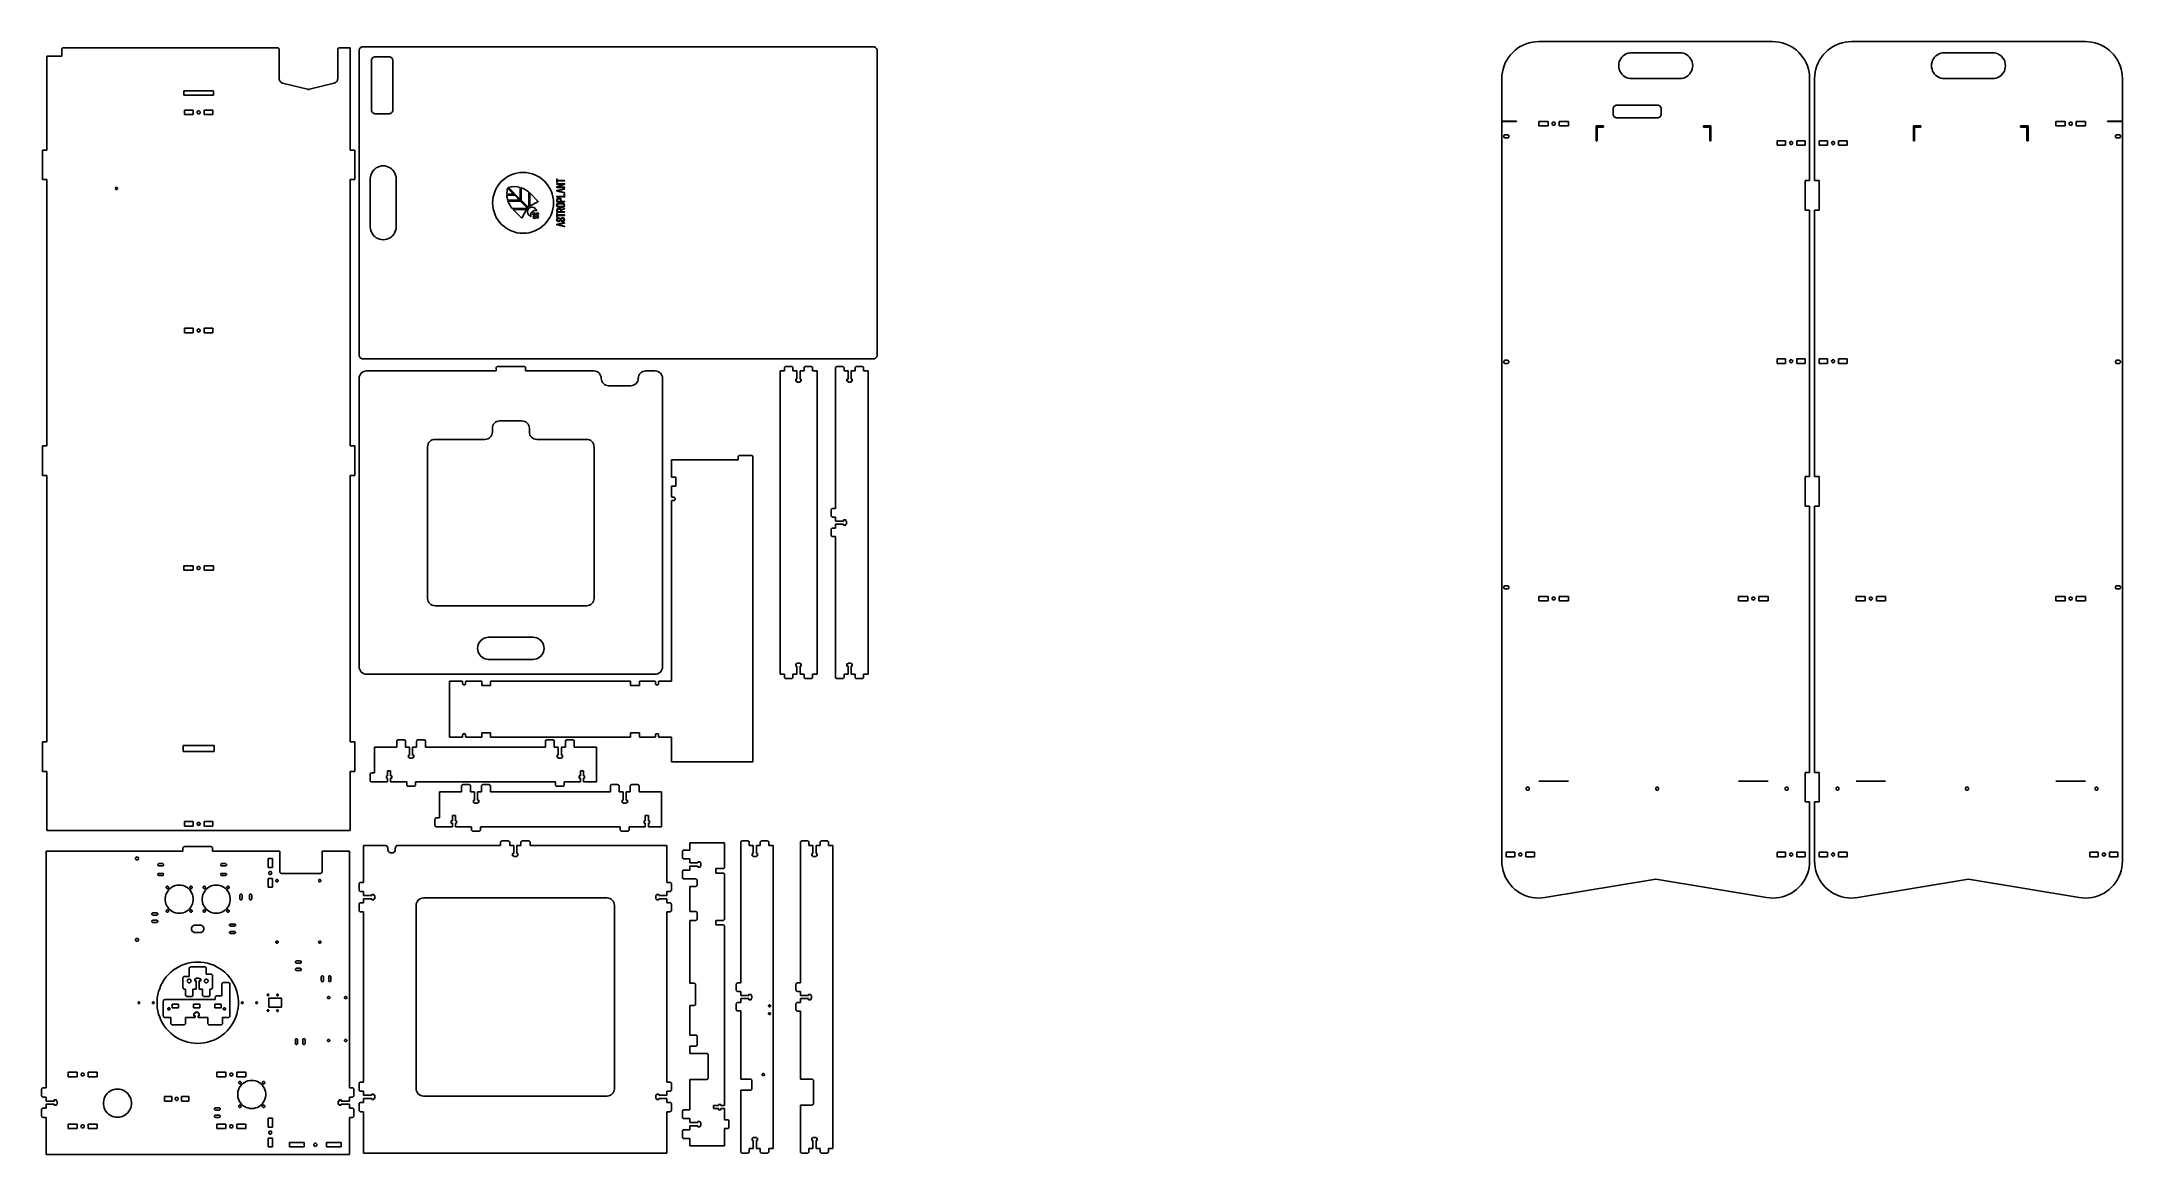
# Model space of a CAD drawing. Extents: x 233 to 3046, y 2334 to 3838.
import ezdxf

# ---------------------------------------------------------------- set-up
doc = ezdxf.new("R2010")
doc.units = 0
doc.layers.add('GRAVEREN', color=7, linetype='CONTINUOUS')
doc.layers.add('LAYER_1', color=7, linetype='CONTINUOUS')

# ---------------------------------------------------------------- blocks, each defined once
blk = doc.blocks.new('BLOCK_2')
at = {"layer": 'GRAVEREN', "color": 250}
for points in [[(889.4, 3612.3), (889.7, 3612.8), (889.6, 3613.5), (889.1, 3613.9), (889.1, 3613.9), (880.6, 3622.4), (880.6, 3622.4), (880.6, 3622.4), (863.6, 3622.4), (863.6, 3622.4), (864.8, 3618.7), (866.8, 3615.3), (869.4, 3612.3), (869.4, 3612.3), (889.4, 3612.3), (889.4, 3612.3)], [(870.7, 3611), (870.7, 3610.9), (870.7, 3610.9), (870.7, 3610.9), (870.7, 3610.9), (882.2, 3599.4), (882.2, 3599.4), (882.2, 3599.4), (882.2, 3599.4), (882.2, 3599.4), (882.2, 3599.4), (888.7, 3611), (888.7, 3611), (888.7, 3611), (870.7, 3611), (870.7, 3611)]]:
    blk.add_open_spline(points, degree=3, knots=[0, 0, 0, 0, 1, 1, 1, 2, 2, 2, 3, 3, 3, 4, 4, 4, 5, 5, 5, 5], dxfattribs=at)
blk = doc.blocks.new('BLOCK_3')
at = {"layer": 'GRAVEREN', "color": 250}
for points, knots in [([(929.7, 3652.2), (929.7, 3652.2), (929.8, 3652.2), (929.8, 3652.2), (930, 3652.2), (930.1, 3652.1), (930.1, 3652), (930.1, 3652), (930.1, 3650.2), (930.1, 3650.2), (930.1, 3650.2), (939.8, 3650.2), (939.8, 3650.2), (940, 3650.2), (940.1, 3650.1), (940.1, 3649.9), (940.1, 3649.9), (940.1, 3649.8), (940.1, 3649.8), (940.1, 3649.7), (940, 3649.6), (939.8, 3649.6), (939.8, 3649.6), (930.1, 3649.6), (930.1, 3649.6), (930.1, 3649.6), (930.1, 3647.8), (930.1, 3647.8), (930.1, 3647.6), (930, 3647.5), (929.8, 3647.5), (929.8, 3647.5), (929.7, 3647.5), (929.7, 3647.5), (929.6, 3647.5), (929.5, 3647.6), (929.5, 3647.8), (929.5, 3647.8), (929.5, 3652), (929.5, 3652), (929.5, 3652.1), (929.6, 3652.2), (929.7, 3652.2)], [0, 0, 0, 0, 1, 1, 1, 2, 2, 2, 3, 3, 3, 4, 4, 4, 5, 5, 5, 6, 6, 6, 7, 7, 7, 8, 8, 8, 9, 9, 9, 10, 10, 10, 11, 11, 11, 12, 12, 12, 13, 13, 13, 14, 14, 14, 14]), ([(940.1, 3641.2), (940.1, 3641.2), (940.1, 3641), (940.1, 3641), (940.1, 3640.9), (940, 3640.8), (939.8, 3640.8), (939.8, 3640.8), (929.7, 3640.8), (929.7, 3640.8), (929.6, 3640.8), (929.5, 3640.9), (929.5, 3641), (929.5, 3641), (929.5, 3641.2), (929.5, 3641.2), (929.5, 3641.4), (929.6, 3641.5), (929.7, 3641.5), (929.7, 3641.5), (938.6, 3645.2), (938.6, 3645.2), (938.6, 3645.2), (929.7, 3645.2), (929.7, 3645.2), (929.6, 3645.2), (929.5, 3645.3), (929.5, 3645.4), (929.5, 3645.4), (929.5, 3645.5), (929.5, 3645.5), (929.5, 3645.7), (929.6, 3645.8), (929.7, 3645.8), (929.7, 3645.8), (939.8, 3645.8), (939.8, 3645.8), (940, 3645.8), (940.1, 3645.7), (940.1, 3645.5), (940.1, 3645.5), (940.1, 3645.4), (940.1, 3645.4), (940.1, 3645.2), (940, 3645.1), (939.9, 3645.1), (939.9, 3645.1), (931, 3641.4), (931, 3641.4), (931, 3641.4), (939.8, 3641.4), (939.8, 3641.4), (940, 3641.4), (940.1, 3641.3), (940.1, 3641.2)], [0, 0, 0, 0, 1, 1, 1, 2, 2, 2, 3, 3, 3, 4, 4, 4, 5, 5, 5, 6, 6, 6, 7, 7, 7, 8, 8, 8, 9, 9, 9, 10, 10, 10, 11, 11, 11, 12, 12, 12, 13, 13, 13, 14, 14, 14, 15, 15, 15, 16, 16, 16, 17, 17, 17, 18, 18, 18, 18]), ([(939.8, 3638.9), (939.8, 3638.9), (929.7, 3636.5), (929.7, 3636.5), (929.6, 3636.5), (929.5, 3636.4), (929.5, 3636.3), (929.5, 3636.3), (929.5, 3636.1), (929.5, 3636.1), (929.5, 3635.9), (929.6, 3635.8), (929.7, 3635.8), (929.7, 3635.8), (939.8, 3633.5), (939.8, 3633.5), (940, 3633.4), (940.1, 3633.5), (940.1, 3633.7), (940.1, 3633.7), (940.1, 3633.8), (940.1, 3633.8), (940.1, 3633.9), (940, 3634), (939.9, 3634), (939.9, 3634), (930.6, 3636.2), (930.6, 3636.2), (930.6, 3636.2), (939.9, 3638.3), (939.9, 3638.3), (940, 3638.3), (940.1, 3638.4), (940.1, 3638.5), (940.1, 3638.5), (940.1, 3638.7), (940.1, 3638.7), (940.1, 3638.9), (940, 3638.9), (939.8, 3638.9)], [0, 0, 0, 0, 1, 1, 1, 2, 2, 2, 3, 3, 3, 4, 4, 4, 5, 5, 5, 6, 6, 6, 7, 7, 7, 8, 8, 8, 9, 9, 9, 10, 10, 10, 11, 11, 11, 12, 12, 12, 13, 13, 13, 13]), ([(939.8, 3631.9), (939.8, 3631.9), (939.8, 3631.9), (939.8, 3631.9), (940, 3631.9), (940.1, 3631.8), (940.1, 3631.7), (940.1, 3631.7), (940.1, 3628.3), (940.1, 3628.3), (940.1, 3628.1), (940, 3628), (939.8, 3628), (939.8, 3628), (929.7, 3628), (929.7, 3628), (929.6, 3628), (929.5, 3628.1), (929.5, 3628.3), (929.5, 3628.3), (929.5, 3628.4), (929.5, 3628.4), (929.5, 3628.6), (929.6, 3628.6), (929.7, 3628.6), (929.7, 3628.6), (939.5, 3628.6), (939.5, 3628.6), (939.5, 3628.6), (939.5, 3631.7), (939.5, 3631.7), (939.5, 3631.8), (939.6, 3631.9), (939.8, 3631.9)], [0, 0, 0, 0, 1, 1, 1, 2, 2, 2, 3, 3, 3, 4, 4, 4, 5, 5, 5, 6, 6, 6, 7, 7, 7, 8, 8, 8, 9, 9, 9, 10, 10, 10, 11, 11, 11, 11]), ([(929.4, 3616.7), (929.4, 3616.7), (929.4, 3616.8), (929.4, 3616.8), (929.4, 3618.4), (930.2, 3619.1), (931.6, 3619.1), (931.6, 3619.1), (938, 3619.1), (938, 3619.1), (939.4, 3619.1), (940.2, 3618.4), (940.2, 3616.8), (940.2, 3616.8), (940.2, 3616.7), (940.2, 3616.7), (940.2, 3615.1), (939.4, 3614.3), (938, 3614.3), (938, 3614.3), (931.6, 3614.3), (931.6, 3614.3), (930.2, 3614.3), (929.4, 3615.1), (929.4, 3616.7)], [0, 0, 0, 0, 1, 1, 1, 2, 2, 2, 3, 3, 3, 4, 4, 4, 5, 5, 5, 6, 6, 6, 7, 7, 7, 8, 8, 8, 8]), ([(931.7, 3626.1), (931.7, 3626.1), (933.3, 3626.1), (933.3, 3626.1), (934.8, 3626.1), (935.6, 3625.3), (935.6, 3623.7), (935.6, 3623.7), (935.6, 3621.9), (935.6, 3621.9), (935.6, 3621.9), (939.8, 3621.9), (939.8, 3621.9), (940, 3621.9), (940.1, 3621.8), (940.1, 3621.6), (940.1, 3621.6), (940.1, 3621.5), (940.1, 3621.5), (940.1, 3621.4), (940, 3621.3), (939.8, 3621.3), (939.8, 3621.3), (929.7, 3621.3), (929.7, 3621.3), (929.6, 3621.3), (929.5, 3621.4), (929.5, 3621.5), (929.5, 3621.5), (929.5, 3623.7), (929.5, 3623.7), (929.5, 3625.3), (930.3, 3626.1), (931.7, 3626.1)], [0, 0, 0, 0, 1, 1, 1, 2, 2, 2, 3, 3, 3, 4, 4, 4, 5, 5, 5, 6, 6, 6, 7, 7, 7, 8, 8, 8, 9, 9, 9, 10, 10, 10, 11, 11, 11, 11]), ([(940.1, 3612.3), (940.1, 3612.3), (940.1, 3612.1), (940.1, 3612.1), (940.1, 3612), (940, 3611.9), (939.9, 3611.8), (939.9, 3611.8), (935.4, 3610.1), (935.4, 3610.1), (935.4, 3610.1), (935.4, 3609.9), (935.4, 3609.9), (935.4, 3609.9), (935.4, 3608), (935.4, 3608), (935.4, 3608), (939.8, 3608), (939.8, 3608), (940, 3608), (940.1, 3607.9), (940.1, 3607.8), (940.1, 3607.8), (940.1, 3607.7), (940.1, 3607.7), (940.1, 3607.5), (940, 3607.4), (939.8, 3607.4), (939.8, 3607.4), (929.7, 3607.4), (929.7, 3607.4), (929.6, 3607.4), (929.5, 3607.5), (929.5, 3607.7), (929.5, 3607.7), (929.5, 3609.9), (929.5, 3609.9), (929.5, 3611.5), (930.3, 3612.2), (931.7, 3612.2), (931.7, 3612.2), (933.2, 3612.2), (933.2, 3612.2), (934.4, 3612.2), (935.1, 3611.7), (935.4, 3610.7), (935.4, 3610.7), (939.8, 3612.5), (939.8, 3612.5), (940, 3612.5), (940.1, 3612.5), (940.1, 3612.3)], [0, 0, 0, 0, 1, 1, 1, 2, 2, 2, 3, 3, 3, 4, 4, 4, 5, 5, 5, 6, 6, 6, 7, 7, 7, 8, 8, 8, 9, 9, 9, 10, 10, 10, 11, 11, 11, 12, 12, 12, 13, 13, 13, 14, 14, 14, 15, 15, 15, 16, 16, 16, 17, 17, 17, 17]), ([(929.7, 3605.7), (929.7, 3605.7), (929.8, 3605.7), (929.8, 3605.7), (930, 3605.7), (930.1, 3605.6), (930.1, 3605.4), (930.1, 3605.4), (930.1, 3603.6), (930.1, 3603.6), (930.1, 3603.6), (939.8, 3603.6), (939.8, 3603.6), (940, 3603.6), (940.1, 3603.5), (940.1, 3603.4), (940.1, 3603.4), (940.1, 3603.3), (940.1, 3603.3), (940.1, 3603.1), (940, 3603), (939.8, 3603), (939.8, 3603), (930.1, 3603), (930.1, 3603), (930.1, 3603), (930.1, 3601.2), (930.1, 3601.2), (930.1, 3601.1), (930, 3601), (929.8, 3601), (929.8, 3601), (929.7, 3601), (929.7, 3601), (929.6, 3601), (929.5, 3601.1), (929.5, 3601.2), (929.5, 3601.2), (929.5, 3605.4), (929.5, 3605.4), (929.5, 3605.6), (929.6, 3605.7), (929.7, 3605.7)], [0, 0, 0, 0, 1, 1, 1, 2, 2, 2, 3, 3, 3, 4, 4, 4, 5, 5, 5, 6, 6, 6, 7, 7, 7, 8, 8, 8, 9, 9, 9, 10, 10, 10, 11, 11, 11, 12, 12, 12, 13, 13, 13, 14, 14, 14, 14]), ([(939.6, 3616.7), (939.6, 3618.1), (939.1, 3618.5), (937.7, 3618.5), (937.7, 3618.5), (931.9, 3618.5), (931.9, 3618.5), (930.5, 3618.5), (930, 3618.1), (930, 3616.7), (930, 3615.4), (930.5, 3614.9), (931.9, 3614.9), (931.9, 3614.9), (937.7, 3614.9), (937.7, 3614.9), (939.1, 3614.9), (939.6, 3615.4), (939.6, 3616.7)], [0, 0, 0, 0, 1, 1, 1, 2, 2, 2, 3, 3, 3, 4, 4, 4, 5, 5, 5, 6, 6, 6, 6]), ([(932, 3625.5), (930.7, 3625.5), (930.1, 3625), (930.1, 3623.7), (930.1, 3623.7), (930.1, 3621.9), (930.1, 3621.9), (930.1, 3621.9), (935, 3621.9), (935, 3621.9), (935, 3621.9), (935, 3623.7), (935, 3623.7), (935, 3625), (934.4, 3625.5), (933.1, 3625.5), (933.1, 3625.5), (932, 3625.5), (932, 3625.5)], [0, 0, 0, 0, 1, 1, 1, 2, 2, 2, 3, 3, 3, 4, 4, 4, 5, 5, 5, 6, 6, 6, 6]), ([(932.9, 3611.6), (932.9, 3611.6), (932, 3611.6), (932, 3611.6), (930.7, 3611.6), (930.1, 3611.1), (930.1, 3609.8), (930.1, 3609.8), (930.1, 3608), (930.1, 3608), (930.1, 3608), (934.9, 3608), (934.9, 3608), (934.9, 3608), (934.9, 3609.8), (934.9, 3609.8), (934.9, 3611.1), (934.3, 3611.6), (932.9, 3611.6)], [0, 0, 0, 0, 1, 1, 1, 2, 2, 2, 3, 3, 3, 4, 4, 4, 5, 5, 5, 6, 6, 6, 6]), ([(933.1, 3599.2), (933.1, 3599.2), (933.1, 3599.1), (933.1, 3599.1), (933.1, 3599), (933, 3598.9), (932.9, 3598.9), (932.9, 3598.9), (931.8, 3598.9), (931.8, 3598.9), (930.5, 3598.9), (930, 3598.4), (930, 3597.2), (930, 3595.9), (930.5, 3595.5), (931.8, 3595.5), (931.8, 3595.5), (932.5, 3595.5), (932.5, 3595.5), (933.4, 3595.5), (933.6, 3595.8), (934.1, 3596.6), (934.1, 3596.6), (935, 3598.3), (935, 3598.3), (935.3, 3599), (936, 3599.5), (936.7, 3599.5), (936.7, 3599.5), (938, 3599.5), (938, 3599.5), (939.5, 3599.5), (940.2, 3598.8), (940.2, 3597.2), (940.2, 3597.2), (940.2, 3597.2), (940.2, 3597.2), (940.2, 3595.6), (939.5, 3594.9), (938, 3594.9), (938, 3594.9), (936.5, 3594.9), (936.5, 3594.9), (936.4, 3594.9), (936.3, 3595), (936.3, 3595.1), (936.3, 3595.1), (936.3, 3595.2), (936.3, 3595.2), (936.3, 3595.4), (936.4, 3595.5), (936.5, 3595.5), (936.5, 3595.5), (937.8, 3595.5), (937.8, 3595.5), (939, 3595.5), (939.6, 3595.9), (939.6, 3597.2), (939.6, 3598.5), (939, 3598.9), (937.8, 3598.9), (937.8, 3598.9), (936.9, 3598.9), (936.9, 3598.9), (936.1, 3598.9), (935.8, 3598.6), (935.3, 3597.7), (935.3, 3597.7), (934.4, 3596), (934.4, 3596), (933.9, 3595.2), (933.5, 3594.9), (932.8, 3594.9), (932.8, 3594.9), (931.6, 3594.9), (931.6, 3594.9), (930.1, 3594.9), (929.4, 3595.7), (929.4, 3597.2), (929.4, 3597.2), (929.4, 3597.2), (929.4, 3597.2), (929.4, 3598.6), (930.1, 3599.5), (931.6, 3599.5), (931.6, 3599.5), (932.9, 3599.5), (932.9, 3599.5), (933, 3599.5), (933.1, 3599.4), (933.1, 3599.2)], [0, 0, 0, 0, 1, 1, 1, 2, 2, 2, 3, 3, 3, 4, 4, 4, 5, 5, 5, 6, 6, 6, 7, 7, 7, 8, 8, 8, 9, 9, 9, 10, 10, 10, 11, 11, 11, 12, 12, 12, 13, 13, 13, 14, 14, 14, 15, 15, 15, 16, 16, 16, 17, 17, 17, 18, 18, 18, 19, 19, 19, 20, 20, 20, 21, 21, 21, 22, 22, 22, 23, 23, 23, 24, 24, 24, 25, 25, 25, 26, 26, 26, 27, 27, 27, 28, 28, 28, 29, 29, 29, 30, 30, 30, 30]), ([(939.8, 3593.2), (939.8, 3593.2), (929.7, 3590.8), (929.7, 3590.8), (929.6, 3590.8), (929.5, 3590.7), (929.5, 3590.6), (929.5, 3590.6), (929.5, 3590.4), (929.5, 3590.4), (929.5, 3590.2), (929.6, 3590.1), (929.7, 3590.1), (929.7, 3590.1), (939.8, 3587.8), (939.8, 3587.8), (940, 3587.7), (940.1, 3587.8), (940.1, 3588), (940.1, 3588), (940.1, 3588.1), (940.1, 3588.1), (940.1, 3588.2), (940, 3588.3), (939.9, 3588.4), (939.9, 3588.4), (930.6, 3590.5), (930.6, 3590.5), (930.6, 3590.5), (939.9, 3592.6), (939.9, 3592.6), (940, 3592.6), (940.1, 3592.7), (940.1, 3592.9), (940.1, 3592.9), (940.1, 3593), (940.1, 3593), (940.1, 3593.2), (940, 3593.2), (939.8, 3593.2)], [0, 0, 0, 0, 1, 1, 1, 2, 2, 2, 3, 3, 3, 4, 4, 4, 5, 5, 5, 6, 6, 6, 7, 7, 7, 8, 8, 8, 9, 9, 9, 10, 10, 10, 11, 11, 11, 12, 12, 12, 13, 13, 13, 13])]:
    blk.add_open_spline(points, degree=3, knots=knots, dxfattribs=at)

msp = doc.modelspace()

# ---------------------------------------------------------------- linework, layer by layer
at = {"layer": 'GRAVEREN', "color": 250}
msp.add_lwpolyline([(893.1, 3615.4), (904.6, 3621.8), (893.1, 3633.3), (893.1, 3615.4)], dxfattribs=at)
for points, knots in [([(884, 3661.1), (906.7, 3661.1), (925.2, 3642.7), (925.2, 3620), (925.2, 3597.3), (906.7, 3578.8), (884, 3578.8), (861.3, 3578.8), (842.9, 3597.3), (842.9, 3620), (842.9, 3642.7), (861.3, 3661.1), (884, 3661.1)], [0, 0, 0, 0, 1, 1, 1, 2, 2, 2, 3, 3, 3, 4, 4, 4, 4]), ([(862.1, 3631.7), (862.1, 3631.7), (871.3, 3631.7), (871.3, 3631.7), (871.3, 3631.7), (863.2, 3639.8), (863.2, 3639.8), (862.5, 3637.2), (862.1, 3634.4), (862.1, 3631.7)], [0, 0, 0, 0, 1, 1, 1, 2, 2, 2, 3, 3, 3, 3]), ([(862.1, 3630.4), (862.2, 3628.1), (862.6, 3625.9), (863.2, 3623.8), (863.2, 3623.8), (879.3, 3623.8), (879.3, 3623.8), (879.3, 3623.8), (872.7, 3630.4), (872.7, 3630.4), (872.7, 3630.4), (862.1, 3630.4), (862.1, 3630.4)], [0, 0, 0, 0, 1, 1, 1, 2, 2, 2, 3, 3, 3, 4, 4, 4, 4]), ([(880.3, 3640.8), (875.1, 3642.3), (869.5, 3642.3), (864.2, 3640.8), (864.2, 3640.8), (880.3, 3624.7), (880.3, 3624.7), (880.3, 3624.7), (880.3, 3640.8), (880.3, 3640.8)], [0, 0, 0, 0, 1, 1, 1, 2, 2, 2, 3, 3, 3, 3]), ([(891.8, 3634.5), (888.8, 3637.2), (885.3, 3639.2), (881.6, 3640.4), (881.6, 3640.4), (881.6, 3623.4), (881.6, 3623.4), (881.6, 3623.4), (890.1, 3614.9), (890.1, 3614.9), (890.5, 3614.4), (891.2, 3614.3), (891.8, 3614.6), (891.8, 3614.6), (891.8, 3614.6), (891.8, 3614.6), (891.8, 3614.6), (891.8, 3634.5), (891.8, 3634.5)], [0, 0, 0, 0, 1, 1, 1, 2, 2, 2, 3, 3, 3, 4, 4, 4, 5, 5, 5, 6, 6, 6, 6]), ([(896.2, 3607.8), (897.8, 3609.5), (900.2, 3610), (902.3, 3609.5), (902, 3610.6), (901.4, 3611.6), (900.5, 3612.5), (898.1, 3614.7), (894.4, 3614.7), (892, 3612.6), (889.2, 3610.1), (889.1, 3605.9), (891.7, 3603.4), (892.5, 3602.5), (893.5, 3602), (894.5, 3601.7), (894, 3603.8), (894.5, 3606.2), (896.2, 3607.8)], [0, 0, 0, 0, 1, 1, 1, 2, 2, 2, 3, 3, 3, 4, 4, 4, 5, 5, 5, 6, 6, 6, 6]), ([(900.1, 3606.2), (900.7, 3605.6), (900.7, 3604.5), (900.1, 3603.9), (899.5, 3603.3), (898.5, 3603.3), (897.8, 3603.9), (897.2, 3604.5), (897.2, 3605.6), (897.8, 3606.2), (898.5, 3606.8), (899.5, 3606.8), (900.1, 3606.2)], [0, 0, 0, 0, 1, 1, 1, 2, 2, 2, 3, 3, 3, 4, 4, 4, 4]), ([(900.5, 3601.7), (901.1, 3601), (901.1, 3600), (900.5, 3599.4), (899.8, 3598.8), (898.8, 3598.8), (898.2, 3599.4), (897.6, 3600), (897.6, 3601), (898.2, 3601.7), (898.8, 3602.3), (899.8, 3602.3), (900.5, 3601.7)], [0, 0, 0, 0, 1, 1, 1, 2, 2, 2, 3, 3, 3, 4, 4, 4, 4]), ([(904.5, 3605.8), (905.1, 3605.2), (905.1, 3604.2), (904.5, 3603.5), (903.9, 3602.9), (902.9, 3602.9), (902.2, 3603.5), (901.6, 3604.2), (901.6, 3605.2), (902.2, 3605.8), (902.9, 3606.5), (903.9, 3606.5), (904.5, 3605.8)], [0, 0, 0, 0, 1, 1, 1, 2, 2, 2, 3, 3, 3, 4, 4, 4, 4]), ([(904.3, 3601.3), (904.8, 3600.9), (904.8, 3600.1), (904.3, 3599.7), (903.9, 3599.2), (903.2, 3599.2), (902.7, 3599.7), (902.3, 3600.1), (902.3, 3600.9), (902.7, 3601.3), (903.2, 3601.8), (903.9, 3601.8), (904.3, 3601.3)], [0, 0, 0, 0, 1, 1, 1, 2, 2, 2, 3, 3, 3, 4, 4, 4, 4])]:
    msp.add_open_spline(points, degree=3, knots=knots, dxfattribs=at)
at = {"layer": 'LAYER_1', "color": 7}
for points in [[(262.5, 3829.4), (262.1, 3829.4), (261.7, 3829.2), (261.3, 3829.1), (261.1, 3828.8), (260.8, 3828.5), (260.6, 3828.2), (260.5, 3827.8), (260.5, 3827.4)], [(260.5, 3818.4), (260.5, 3827.4)], [(262.5, 3829.4), (552.5, 3829.4)], [(554.5, 3827.4), (554.4, 3827.8), (554.3, 3828.2), (554.1, 3828.5), (553.9, 3828.8), (553.6, 3829.1), (553.2, 3829.2), (552.8, 3829.4), (552.5, 3829.4)], [(554.5, 3827.4), (554.5, 3787.8)], [(635.5, 3829.4), (635.1, 3829.4), (634.7, 3829.2), (634.4, 3829.1), (634.1, 3828.8), (633.8, 3828.5), (633.6, 3828.2), (633.5, 3827.8), (633.5, 3827.4)], [(633.5, 3787.8), (633.5, 3827.4)], [(635.5, 3829.4), (650.5, 3829.4)], [(650.5, 3829.4), (650.5, 3691.4)], [(667.5, 3831), (666.5, 3830.9), (665.6, 3830.6), (664.7, 3830.2), (664, 3829.5), (663.4, 3828.8), (662.9, 3827.9), (662.6, 3827), (662.5, 3826)], [(662.5, 3414), (662.5, 3826)], [(667.5, 3831), (1357.5, 3831)], [(1362.5, 3826), (1362.4, 3827), (1362.1, 3827.9), (1361.7, 3828.8), (1361, 3829.5), (1360.3, 3830.2), (1359.4, 3830.6), (1358.5, 3830.9), (1357.5, 3831)], [(1362.5, 3826), (1362.5, 3414)], [(2256.9, 3838), (2252.5, 3837.8), (2248.2, 3837.2), (2244, 3836.3), (2239.8, 3835), (2235.8, 3833.3), (2231.9, 3831.3), (2228.2, 3828.9), (2224.8, 3826.3), (2221.6, 3823.3), (2218.6, 3820.1), (2216, 3816.7), (2213.6, 3813), (2211.6, 3809.1), (2209.9, 3805.1), (2208.6, 3800.9), (2207.7, 3796.7), (2207.1, 3792.4), (2206.9, 3788)], [(2256.9, 3838), (2572.9, 3838)], [(2572.9, 3838), (2577.3, 3837.8), (2581.6, 3837.2), (2585.8, 3836.3), (2590, 3835), (2594, 3833.3), (2597.9, 3831.3), (2601.6, 3828.9), (2605, 3826.3), (2608.2, 3823.3), (2611.2, 3820.1), (2613.9, 3816.7), (2616.2, 3813), (2618.2, 3809.1), (2619.9, 3805.1), (2621.2, 3800.9), (2622.1, 3796.7), (2622.7, 3792.4), (2622.9, 3788)], [(2629.6, 3788), (2629.8, 3792.4), (2630.4, 3796.7), (2631.3, 3800.9), (2632.7, 3805.1), (2634.3, 3809.1), (2636.3, 3813), (2638.7, 3816.7), (2641.3, 3820.1), (2644.3, 3823.3), (2647.5, 3826.3), (2650.9, 3828.9), (2654.6, 3831.3), (2658.5, 3833.3), (2662.5, 3835), (2666.7, 3836.3), (2670.9, 3837.2), (2675.3, 3837.8), (2679.6, 3838)], [(2679.6, 3838), (2995.6, 3838)], [(3045.6, 3788), (3045.4, 3792.4), (3044.9, 3796.7), (3043.9, 3800.9), (3042.6, 3805.1), (3040.9, 3809.1), (3038.9, 3813), (3036.6, 3816.7), (3033.9, 3820.1), (3031, 3823.3), (3027.8, 3826.3), (3024.3, 3828.9), (3020.6, 3831.3), (3016.8, 3833.3), (3012.7, 3835), (3008.6, 3836.3), (3004.3, 3837.2), (3000, 3837.8), (2995.6, 3838)], [(240.5, 3691.4), (240.5, 3818.4)], [(240.5, 3818.4), (260.5, 3818.4)], [(679.1, 3812.5), (679.2, 3813.5), (679.5, 3814.4), (680, 3815.3), (680.6, 3816), (681.3, 3816.7), (682.2, 3817.1), (683.1, 3817.4), (684.1, 3817.5)], [(679.1, 3812.5), (679.1, 3745.5)], [(702.9, 3817.5), (684.1, 3817.5)], [(702.9, 3817.5), (703.9, 3817.4), (704.8, 3817.1), (705.7, 3816.7), (706.5, 3816), (707.1, 3815.3), (707.5, 3814.4), (707.8, 3813.5), (707.9, 3812.5)], [(707.9, 3745.5), (707.9, 3812.5)], [(2382.4, 3788), (2379.9, 3788.2), (2377.5, 3788.7), (2375.1, 3789.6), (2372.9, 3790.8), (2370.9, 3792.2), (2369.2, 3794), (2367.7, 3796), (2366.5, 3798.2), (2365.6, 3800.5), (2365.1, 3803), (2364.9, 3805.5), (2365.1, 3808), (2365.6, 3810.4), (2366.5, 3812.7), (2367.7, 3814.9), (2369.2, 3816.9), (2370.9, 3818.7), (2372.9, 3820.2), (2375.1, 3821.4), (2377.5, 3822.3), (2379.9, 3822.8), (2382.4, 3823)], [(2382.4, 3823), (2447.4, 3823)], [(2447.4, 3823), (2449.9, 3822.8), (2452.4, 3822.3), (2454.7, 3821.4), (2456.9, 3820.2), (2458.9, 3818.7), (2460.6, 3816.9), (2462.1, 3814.9), (2463.3, 3812.7), (2464.2, 3810.4), (2464.7, 3808), (2464.9, 3805.5), (2464.7, 3803), (2464.2, 3800.5), (2463.3, 3798.2), (2462.1, 3796), (2460.6, 3794), (2458.9, 3792.2), (2456.9, 3790.8), (2454.7, 3789.6), (2452.4, 3788.7), (2449.9, 3788.2), (2447.4, 3788)], [(2805.1, 3823), (2802.6, 3822.8), (2800.2, 3822.3), (2797.9, 3821.4), (2795.7, 3820.2), (2793.7, 3818.7), (2791.9, 3816.9), (2790.4, 3814.9), (2789.2, 3812.7), (2788.3, 3810.4), (2787.8, 3808), (2787.6, 3805.5), (2787.8, 3803), (2788.3, 3800.5), (2789.2, 3798.2), (2790.4, 3796), (2791.9, 3794), (2793.7, 3792.2), (2795.7, 3790.8), (2797.9, 3789.6), (2800.2, 3788.7), (2802.6, 3788.2), (2805.1, 3788)], [(2870.1, 3823), (2805.1, 3823)], [(2870.1, 3788), (2872.6, 3788.2), (2875.1, 3788.7), (2877.4, 3789.6), (2879.6, 3790.8), (2881.6, 3792.2), (2883.3, 3794), (2884.9, 3796), (2886.1, 3798.2), (2886.9, 3800.5), (2887.4, 3803), (2887.6, 3805.5), (2887.4, 3808), (2886.9, 3810.4), (2886.1, 3812.7), (2884.9, 3814.9), (2883.3, 3816.9), (2881.6, 3818.7), (2879.6, 3820.2), (2877.4, 3821.4), (2875.1, 3822.3), (2872.6, 3822.8), (2870.1, 3823)], [(425.5, 3765.4), (425.5, 3771.4)], [(465.5, 3771.4), (425.5, 3771.4)], [(465.5, 3771.4), (465.5, 3765.4)], [(554.5, 3787.8), (554.5, 3786.8), (554.8, 3785.9), (555.2, 3784.9), (555.7, 3784.1), (556.4, 3783.4), (557.2, 3782.8), (558.1, 3782.3), (559, 3782)], [(559, 3782), (592.5, 3773.6)], [(592.5, 3773.6), (592.9, 3773.5), (593.2, 3773.4), (593.6, 3773.4), (594, 3773.4), (594.3, 3773.4), (594.7, 3773.4), (595.1, 3773.5), (595.4, 3773.6)], [(595.4, 3773.6), (628.9, 3782)], [(628.9, 3782), (629.9, 3782.3), (630.7, 3782.8), (631.5, 3783.4), (632.2, 3784.1), (632.8, 3784.9), (633.1, 3785.9), (633.4, 3786.8), (633.5, 3787.8)], [(2206.9, 3788), (2206.9, 3730.2)], [(2447.4, 3788), (2382.4, 3788)], [(2622.9, 3650), (2622.9, 3788)], [(2629.6, 3650), (2629.6, 3788)], [(2805.1, 3788), (2870.1, 3788)], [(3045.6, 3788), (3045.6, 3730.2)], [(465.5, 3765.4), (425.5, 3765.4)], [(426.5, 3745.2), (426.5, 3739.2)], [(438, 3745.2), (426.5, 3745.2)], [(438, 3739.2), (438, 3745.2)], [(447.6, 3742.2), (447.4, 3743), (446.9, 3743.7), (446.3, 3744.2), (445.5, 3744.3), (444.7, 3744.2), (444, 3743.7), (443.5, 3743), (443.4, 3742.2), (443.5, 3741.4), (444, 3740.7), (444.7, 3740.3), (445.5, 3740.1), (446.3, 3740.3), (446.9, 3740.7), (447.4, 3741.4), (447.6, 3742.2)], [(453, 3745.2), (453, 3739.2)], [(464.5, 3745.2), (453, 3745.2)], [(464.5, 3739.2), (464.5, 3745.2)], [(684.1, 3740.5), (683.1, 3740.6), (682.2, 3740.9), (681.3, 3741.3), (680.6, 3742), (680, 3742.7), (679.5, 3743.6), (679.2, 3744.5), (679.1, 3745.5)], [(684.1, 3740.5), (702.9, 3740.5)], [(707.9, 3745.5), (707.8, 3744.5), (707.5, 3743.6), (707.1, 3742.7), (706.5, 3742), (705.7, 3741.3), (704.8, 3740.9), (703.9, 3740.6), (702.9, 3740.5)], [(2357.4, 3747.1), (2357.5, 3748), (2357.8, 3749), (2358.2, 3749.9), (2358.8, 3750.6), (2359.6, 3751.3), (2360.5, 3751.7), (2361.4, 3752), (2362.4, 3752.1)], [(2357.4, 3747.1), (2357.4, 3740)], [(2417.4, 3752.1), (2362.4, 3752.1)], [(2417.4, 3752.1), (2418.3, 3752), (2419.3, 3751.7), (2420.1, 3751.3), (2420.9, 3750.6), (2421.6, 3749.9), (2422, 3749), (2422.3, 3748), (2422.4, 3747.1)], [(2422.4, 3740), (2422.4, 3747.1)], [(426.5, 3739.2), (438, 3739.2)], [(453, 3739.2), (464.5, 3739.2)], [(2206.9, 3730.2), (2206.9, 3730)], [(2226.9, 3730.2), (2206.9, 3730.2)], [(2206.9, 3730), (2226.9, 3730)], [(2206.9, 3730), (2206.9, 2730)], [(2226.9, 3730), (2226.9, 3730.2)], [(2256.9, 3730), (2269.4, 3730)], [(2256.9, 3724), (2256.9, 3730)], [(2269.4, 3724), (2256.9, 3724)], [(2269.4, 3724), (2269.4, 3730)], [(2274.8, 3727), (2275, 3727.8), (2275.4, 3728.5), (2276.1, 3728.9), (2276.9, 3729.1), (2277.7, 3728.9), (2278.4, 3728.5), (2278.9, 3727.8), (2279, 3727), (2278.9, 3726.2), (2278.4, 3725.5), (2277.7, 3725), (2276.9, 3724.9), (2276.1, 3725), (2275.4, 3725.5), (2275, 3726.2), (2274.8, 3727)], [(2284.4, 3730), (2296.9, 3730)], [(2284.4, 3724), (2284.4, 3730)], [(2296.9, 3724), (2284.4, 3724)], [(2296.9, 3730), (2296.9, 3724)], [(2344.4, 3724), (2334.4, 3724)], [(2334.4, 3724), (2334.4, 3704)], [(2335.9, 3722.5), (2344.4, 3722.5)], [(2335.9, 3704), (2335.9, 3722.5)], [(2344.4, 3722.5), (2344.4, 3724)], [(2362.4, 3735), (2361.4, 3735.1), (2360.5, 3735.4), (2359.6, 3735.8), (2358.8, 3736.4), (2358.2, 3737.2), (2357.8, 3738.1), (2357.5, 3739), (2357.4, 3740)], [(2362.4, 3735), (2417.4, 3735)], [(2422.4, 3740), (2422.3, 3739), (2422, 3738.1), (2421.6, 3737.2), (2420.9, 3736.4), (2420.1, 3735.8), (2419.3, 3735.4), (2418.3, 3735.1), (2417.4, 3735)], [(2479.4, 3722.5), (2479.4, 3724)], [(2479.4, 3724), (2489.4, 3724)], [(2487.9, 3722.5), (2479.4, 3722.5)], [(2487.9, 3704), (2487.9, 3722.5)], [(2489.4, 3724), (2489.4, 3704)], [(2773.1, 3724), (2763.1, 3724)], [(2763.1, 3724), (2763.1, 3704)], [(2764.6, 3722.5), (2773.1, 3722.5)], [(2764.6, 3704), (2764.6, 3722.5)], [(2773.1, 3722.5), (2773.1, 3724)], [(2918.1, 3724), (2908.1, 3724)], [(2908.1, 3724), (2908.1, 3722.5)], [(2908.1, 3722.5), (2916.6, 3722.5)], [(2916.6, 3722.5), (2916.6, 3704)], [(2918.1, 3704), (2918.1, 3724)], [(2955.6, 3730), (2955.6, 3724)], [(2955.6, 3730), (2968.1, 3730)], [(2955.6, 3724), (2968.1, 3724)], [(2968.1, 3724), (2968.1, 3730)], [(2977.7, 3727), (2977.6, 3727.8), (2977.1, 3728.5), (2976.4, 3728.9), (2975.6, 3729.1), (2974.8, 3728.9), (2974.1, 3728.5), (2973.7, 3727.8), (2973.5, 3727), (2973.7, 3726.2), (2974.1, 3725.5), (2974.8, 3725), (2975.6, 3724.9), (2976.4, 3725), (2977.1, 3725.5), (2977.6, 3726.2), (2977.7, 3727)], [(2983.1, 3724), (2983.1, 3730)], [(2983.1, 3730), (2995.6, 3730)], [(2983.1, 3724), (2995.6, 3724)], [(2995.6, 3724), (2995.6, 3730)], [(3045.6, 3730.2), (3025.6, 3730.2)], [(3025.6, 3730.2), (3025.6, 3730)], [(3025.6, 3730), (3045.6, 3730)], [(3045.6, 3730), (3045.6, 3730.2)], [(3045.6, 3730), (3045.6, 2730)], [(234.5, 3691.4), (240.5, 3691.4)], [(234.5, 3651.4), (234.5, 3691.4)], [(650.5, 3691.4), (656.5, 3691.4)], [(656.5, 3691.4), (656.5, 3651.4)], [(2211.5, 3707.8), (2210.7, 3707.9), (2210, 3708.4), (2209.6, 3709.1), (2209.4, 3709.9), (2209.6, 3710.7), (2210, 3711.4), (2210.7, 3711.8), (2211.5, 3712)], [(2211.5, 3712), (2214.3, 3712)], [(2214.3, 3707.8), (2211.5, 3707.8)], [(2214.3, 3712), (2215.1, 3711.8), (2215.8, 3711.4), (2216.2, 3710.7), (2216.4, 3709.9), (2216.2, 3709.1), (2215.8, 3708.4), (2215.1, 3707.9), (2214.3, 3707.8)], [(2334.4, 3704), (2335.9, 3704)], [(2489.4, 3704), (2487.9, 3704)], [(2578.9, 3697.8), (2578.9, 3703.8)], [(2578.9, 3703.8), (2590.4, 3703.8)], [(2578.9, 3697.8), (2590.4, 3697.8)], [(2590.4, 3697.8), (2590.4, 3703.8)], [(2600, 3700.8), (2599.8, 3701.6), (2599.4, 3702.3), (2598.7, 3702.7), (2597.9, 3702.9), (2597.1, 3702.7), (2596.4, 3702.3), (2596, 3701.6), (2595.8, 3700.8), (2596, 3700), (2596.4, 3699.3), (2597.1, 3698.8), (2597.9, 3698.7), (2598.7, 3698.8), (2599.4, 3699.3), (2599.8, 3700), (2600, 3700.8)], [(2605.4, 3697.8), (2605.4, 3703.8)], [(2616.9, 3703.8), (2605.4, 3703.8)], [(2616.9, 3697.8), (2605.4, 3697.8)], [(2616.9, 3697.8), (2616.9, 3703.8)], [(2635.6, 3697.8), (2635.6, 3703.8)], [(2635.6, 3703.8), (2647.1, 3703.8)], [(2635.6, 3697.8), (2647.1, 3697.8)], [(2647.1, 3697.8), (2647.1, 3703.8)], [(2652.5, 3700.8), (2652.7, 3701.6), (2653.2, 3702.3), (2653.8, 3702.7), (2654.6, 3702.9), (2655.4, 3702.7), (2656.1, 3702.3), (2656.6, 3701.6), (2656.7, 3700.8), (2656.6, 3700), (2656.1, 3699.3), (2655.4, 3698.8), (2654.6, 3698.7), (2653.8, 3698.8), (2653.2, 3699.3), (2652.7, 3700), (2652.5, 3700.8)], [(2662.1, 3697.8), (2662.1, 3703.8)], [(2673.6, 3703.8), (2662.1, 3703.8)], [(2673.6, 3697.8), (2662.1, 3697.8)], [(2673.6, 3697.8), (2673.6, 3703.8)], [(2763.1, 3704), (2764.6, 3704)], [(2916.6, 3704), (2918.1, 3704)], [(3038.2, 3712), (3037.4, 3711.8), (3036.7, 3711.4), (3036.3, 3710.7), (3036.1, 3709.9), (3036.3, 3709.1), (3036.7, 3708.4), (3037.4, 3707.9), (3038.2, 3707.8)], [(3041, 3712), (3038.2, 3712)], [(3038.2, 3707.8), (3041, 3707.8)], [(3041, 3707.8), (3041.8, 3707.9), (3042.5, 3708.4), (3043, 3709.1), (3043.1, 3709.9), (3043, 3710.7), (3042.5, 3711.4), (3041.8, 3711.8), (3041, 3712)], [(712.5, 3652.5), (712.4, 3655), (711.8, 3657.4), (710.9, 3659.8), (709.7, 3662), (708.2, 3664), (706.5, 3665.7), (704.5, 3667.2), (702.3, 3668.4), (699.9, 3669.3), (697.5, 3669.8), (695, 3670), (692.5, 3669.8), (690.1, 3669.3), (687.7, 3668.4), (685.5, 3667.2), (683.6, 3665.7), (681.8, 3664), (680.3, 3662), (679.1, 3659.8), (678.2, 3657.4), (677.7, 3655), (677.5, 3652.5)], [(240.5, 3651.4), (234.5, 3651.4)], [(240.5, 3291.4), (240.5, 3651.4)], [(332.9, 3639.4), (333, 3640), (333.4, 3640.5), (333.8, 3640.9), (334.5, 3641), (335.1, 3640.9), (335.6, 3640.5), (336, 3640), (336.1, 3639.4), (336, 3638.8), (335.6, 3638.3), (335.1, 3637.9), (334.5, 3637.8), (333.8, 3637.9), (333.4, 3638.3), (333, 3638.8), (332.9, 3639.4)], [(650.5, 3651.4), (650.5, 3291.4)], [(656.5, 3651.4), (650.5, 3651.4)], [(677.5, 3652.5), (677.5, 3587.5)], [(712.5, 3587.5), (712.5, 3652.5)], [(2616.9, 3610), (2616.9, 3650)], [(2616.9, 3650), (2622.9, 3650)], [(2635.6, 3650), (2629.6, 3650)], [(2635.6, 3610), (2635.6, 3650)], [(2622.9, 3610), (2616.9, 3610)], [(2622.9, 3250), (2622.9, 3610)], [(2629.6, 3610), (2635.6, 3610)], [(2629.6, 3250), (2629.6, 3610)], [(677.5, 3587.5), (677.7, 3585), (678.2, 3582.5), (679.1, 3580.2), (680.3, 3578), (681.8, 3576), (683.6, 3574.3), (685.5, 3572.8), (687.7, 3571.6), (690.1, 3570.7), (692.5, 3570.2), (695, 3570), (697.5, 3570.2), (699.9, 3570.7), (702.3, 3571.6), (704.5, 3572.8), (706.5, 3574.3), (708.2, 3576), (709.7, 3578), (710.9, 3580.2), (711.8, 3582.5), (712.4, 3585), (712.5, 3587.5)], [(426.5, 3450.4), (426.5, 3444.4)], [(438, 3450.4), (426.5, 3450.4)], [(426.5, 3444.4), (438, 3444.4)], [(438, 3444.4), (438, 3450.4)], [(447.6, 3447.4), (447.4, 3448.2), (446.9, 3448.9), (446.3, 3449.3), (445.5, 3449.5), (444.7, 3449.3), (444, 3448.9), (443.5, 3448.2), (443.4, 3447.4), (443.5, 3446.6), (444, 3445.9), (444.7, 3445.5), (445.5, 3445.3), (446.3, 3445.5), (446.9, 3445.9), (447.4, 3446.6), (447.6, 3447.4)], [(453, 3450.4), (453, 3444.4)], [(464.5, 3450.4), (453, 3450.4)], [(453, 3444.4), (464.5, 3444.4)], [(464.5, 3444.4), (464.5, 3450.4)], [(662.5, 3414), (662.6, 3413), (662.9, 3412.1), (663.4, 3411.2), (664, 3410.5), (664.7, 3409.8), (665.6, 3409.4), (666.5, 3409.1), (667.5, 3409)], [(1357.5, 3409), (667.5, 3409)], [(1357.5, 3409), (1358.5, 3409.1), (1359.4, 3409.4), (1360.3, 3409.8), (1361, 3410.5), (1361.7, 3411.2), (1362.1, 3412.1), (1362.4, 3413), (1362.5, 3414)], [(2211.5, 3402.9), (2210.7, 3403), (2210, 3403.5), (2209.6, 3404.2), (2209.4, 3405), (2209.6, 3405.8), (2210, 3406.5), (2210.7, 3406.9), (2211.5, 3407.1)], [(2211.5, 3407.1), (2214.3, 3407.1)], [(2214.3, 3407.1), (2215.1, 3406.9), (2215.8, 3406.5), (2216.2, 3405.8), (2216.4, 3405), (2216.2, 3404.2), (2215.8, 3403.5), (2215.1, 3403), (2214.3, 3402.9)], [(2578.9, 3403), (2578.9, 3409)], [(2578.9, 3409), (2590.4, 3409)], [(2578.9, 3403), (2590.4, 3403)], [(2590.4, 3403), (2590.4, 3409)], [(2600, 3406), (2599.8, 3406.8), (2599.4, 3407.5), (2598.7, 3407.9), (2597.9, 3408.1), (2597.1, 3407.9), (2596.4, 3407.5), (2596, 3406.8), (2595.8, 3406), (2596, 3405.2), (2596.4, 3404.5), (2597.1, 3404.1), (2597.9, 3403.9), (2598.7, 3404.1), (2599.4, 3404.5), (2599.8, 3405.2), (2600, 3406)], [(2605.4, 3403), (2605.4, 3409)], [(2616.9, 3409), (2605.4, 3409)], [(2616.9, 3403), (2605.4, 3403)], [(2616.9, 3403), (2616.9, 3409)], [(2635.6, 3403), (2635.6, 3409)], [(2635.6, 3409), (2647.1, 3409)], [(2635.6, 3403), (2647.1, 3403)], [(2647.1, 3403), (2647.1, 3409)], [(2652.5, 3406), (2652.7, 3406.8), (2653.2, 3407.5), (2653.8, 3407.9), (2654.6, 3408.1), (2655.4, 3407.9), (2656.1, 3407.5), (2656.6, 3406.8), (2656.7, 3406), (2656.6, 3405.2), (2656.1, 3404.5), (2655.4, 3404.1), (2654.6, 3403.9), (2653.8, 3404.1), (2653.2, 3404.5), (2652.7, 3405.2), (2652.5, 3406)], [(2662.1, 3403), (2662.1, 3409)], [(2673.6, 3409), (2662.1, 3409)], [(2673.6, 3403), (2662.1, 3403)], [(2673.6, 3403), (2673.6, 3409)], [(3038.2, 3407.1), (3037.4, 3406.9), (3036.7, 3406.5), (3036.3, 3405.8), (3036.1, 3405), (3036.3, 3404.2), (3036.7, 3403.5), (3037.4, 3403), (3038.2, 3402.9)], [(3041, 3407.1), (3038.2, 3407.1)], [(3041, 3402.9), (3041.8, 3403), (3042.5, 3403.5), (3043, 3404.2), (3043.1, 3405), (3043, 3405.8), (3042.5, 3406.5), (3041.8, 3406.9), (3041, 3407.1)], [(672.5, 3392.7), (670.6, 3392.5), (668.7, 3391.9), (667, 3391), (665.4, 3389.8), (664.2, 3388.3), (663.3, 3386.5), (662.7, 3384.6), (662.5, 3382.7)], [(662.5, 3382.7), (662.5, 2992.7)], [(847.5, 3392.7), (672.5, 3392.7)], [(849.5, 3398.7), (849.1, 3398.7), (848.7, 3398.5), (848.4, 3398.3), (848.1, 3398.1), (847.9, 3397.8), (847.6, 3397.5), (847.5, 3397.1), (847.5, 3396.7)], [(847.5, 3392.7), (847.5, 3396.7)], [(849.5, 3398.7), (885.5, 3398.7)], [(887.5, 3396.7), (887.5, 3397.1), (887.4, 3397.5), (887.2, 3397.8), (886.9, 3398.1), (886.6, 3398.3), (886.3, 3398.5), (885.9, 3398.7), (885.5, 3398.7)], [(887.5, 3392.7), (887.5, 3396.7)], [(979.7, 3392.7), (887.5, 3392.7)], [(989.7, 3382.7), (989.5, 3384.6), (988.9, 3386.5), (988, 3388.3), (986.8, 3389.8), (985.3, 3391), (983.5, 3391.9), (981.7, 3392.5), (979.7, 3392.7)], [(999.7, 3372.7), (997.8, 3372.9), (995.9, 3373.4), (994.2, 3374.4), (992.6, 3375.6), (991.4, 3377.1), (990.5, 3378.9), (989.9, 3380.7), (989.7, 3382.7)], [(1039.7, 3382.7), (1039.5, 3380.7), (1039, 3378.9), (1038, 3377.1), (1036.8, 3375.6), (1035.3, 3374.4), (1033.5, 3373.4), (1031.7, 3372.9), (1029.7, 3372.7)], [(1049.7, 3392.7), (1047.7, 3392.5), (1045.9, 3391.9), (1044.1, 3391), (1042.6, 3389.8), (1041.4, 3388.3), (1040.5, 3386.5), (1039.9, 3384.6), (1039.7, 3382.7)], [(1062.5, 3392.7), (1049.7, 3392.7)], [(1072.5, 3382.7), (1072.3, 3384.6), (1071.7, 3386.5), (1070.8, 3388.3), (1069.6, 3389.8), (1068.1, 3391), (1066.3, 3391.9), (1064.5, 3392.5), (1062.5, 3392.7)], [(1072.5, 2992.7), (1072.5, 3382.7)], [(1231.3, 3392.7), (1237.3, 3392.7)], [(1231.3, 3392.7), (1231.3, 2982.7)], [(1239.3, 3398.7), (1238.9, 3398.7), (1238.5, 3398.6), (1238.2, 3398.4), (1237.9, 3398.1), (1237.6, 3397.8), (1237.5, 3397.5), (1237.4, 3397.1), (1237.3, 3396.7)], [(1237.3, 3396.7), (1237.3, 3392.7)], [(1246.8, 3398.7), (1239.3, 3398.7)], [(1248.8, 3396.7), (1248.8, 3397.1), (1248.7, 3397.5), (1248.5, 3397.8), (1248.2, 3398.1), (1247.9, 3398.4), (1247.6, 3398.6), (1247.2, 3398.7), (1246.8, 3398.7)], [(1248.8, 3396.7), (1248.8, 3392.7)], [(1248.8, 3392.7), (1254.2, 3392.7)], [(1252.7, 3381.7), (1252.7, 3378.7)], [(1254.2, 3381.7), (1252.7, 3381.7)], [(1254.2, 3378.7), (1252.7, 3378.7)], [(1254.2, 3392.7), (1254.2, 3381.7)], [(1254.2, 3378.7), (1254.2, 3377.7)], [(1254.2, 3377.7), (1258.4, 3377.7)], [(1258.4, 3392.7), (1263.8, 3392.7)], [(1258.4, 3392.7), (1258.4, 3381.7)], [(1259.9, 3381.7), (1258.4, 3381.7)], [(1259.9, 3378.7), (1258.4, 3378.7)], [(1258.4, 3378.7), (1258.4, 3377.7)], [(1259.9, 3381.7), (1259.9, 3378.7)], [(1265.8, 3398.7), (1265.4, 3398.7), (1265, 3398.6), (1264.7, 3398.4), (1264.4, 3398.1), (1264.2, 3397.8), (1263.9, 3397.5), (1263.8, 3397.1), (1263.8, 3396.7)], [(1263.8, 3396.7), (1263.8, 3392.7)], [(1265.8, 3398.7), (1273.3, 3398.7)], [(1275.3, 3396.7), (1275.3, 3397.1), (1275.2, 3397.5), (1275, 3397.8), (1274.7, 3398.1), (1274.4, 3398.4), (1274.1, 3398.6), (1273.7, 3398.7), (1273.3, 3398.7)], [(1275.3, 3396.7), (1275.3, 3392.7)], [(1275.3, 3392.7), (1281.3, 3392.7)], [(1281.3, 3392.7), (1281.3, 2982.7)], [(1308.3, 3398.7), (1307.9, 3398.7), (1307.6, 3398.5), (1307.2, 3398.3), (1306.9, 3398.1), (1306.7, 3397.8), (1306.5, 3397.5), (1306.4, 3397.1), (1306.3, 3396.7)], [(1306.3, 3396.7), (1306.3, 3206.7)], [(1315.8, 3398.7), (1308.3, 3398.7)], [(1317.8, 3396.7), (1317.8, 3397.1), (1317.7, 3397.5), (1317.5, 3397.8), (1317.3, 3398.1), (1316.9, 3398.3), (1316.6, 3398.5), (1316.2, 3398.7), (1315.8, 3398.7)], [(1317.8, 3396.7), (1317.8, 3392.7)], [(1317.8, 3392.7), (1323.2, 3392.7)], [(1321.7, 3381.7), (1321.7, 3378.7)], [(1323.2, 3381.7), (1321.7, 3381.7)], [(1323.2, 3378.7), (1321.7, 3378.7)], [(1323.2, 3392.7), (1323.2, 3381.7)], [(1323.2, 3378.7), (1323.2, 3377.7)], [(1323.2, 3377.7), (1327.4, 3377.7)], [(1327.4, 3392.7), (1332.8, 3392.7)], [(1327.4, 3392.7), (1327.4, 3381.7)], [(1328.9, 3381.7), (1327.4, 3381.7)], [(1328.9, 3378.7), (1327.4, 3378.7)], [(1327.4, 3378.7), (1327.4, 3377.7)], [(1328.9, 3381.7), (1328.9, 3378.7)], [(1334.8, 3398.7), (1334.4, 3398.7), (1334, 3398.5), (1333.7, 3398.3), (1333.4, 3398.1), (1333.2, 3397.8), (1333, 3397.5), (1332.8, 3397.1), (1332.8, 3396.7)], [(1332.8, 3396.7), (1332.8, 3392.7)], [(1334.8, 3398.7), (1342.3, 3398.7)], [(1344.3, 3396.7), (1344.3, 3397.1), (1344.2, 3397.5), (1344, 3397.8), (1343.8, 3398.1), (1343.4, 3398.3), (1343.1, 3398.5), (1342.7, 3398.7), (1342.3, 3398.7)], [(1344.3, 3396.7), (1344.3, 3392.7)], [(1344.3, 3392.7), (1350.3, 3392.7)], [(1350.3, 3392.7), (1350.3, 2982.7)], [(2214.3, 3402.9), (2211.5, 3402.9)], [(3038.2, 3402.9), (3041, 3402.9)], [(999.7, 3372.7), (1029.7, 3372.7)], [(842.5, 3315.2), (842.7, 3317.1), (843.3, 3319), (844.2, 3320.7), (845.4, 3322.2), (846.9, 3323.5), (848.7, 3324.4), (850.5, 3325), (852.5, 3325.2)], [(852.5, 3325.2), (882.5, 3325.2)], [(882.5, 3325.2), (884.4, 3325), (886.3, 3324.4), (888.1, 3323.5), (889.6, 3322.2), (890.8, 3320.7), (891.7, 3319), (892.3, 3317.1), (892.5, 3315.2)], [(234.5, 3291.4), (240.5, 3291.4)], [(234.5, 3251.4), (234.5, 3291.4)], [(650.5, 3291.4), (656.5, 3291.4)], [(656.5, 3291.4), (656.5, 3251.4)], [(755, 3290.2), (755.2, 3292.1), (755.8, 3294), (756.7, 3295.8), (757.9, 3297.3), (759.5, 3298.5), (761.2, 3299.4), (763.1, 3300), (765, 3300.2)], [(832.5, 3300.2), (765, 3300.2)], [(832.5, 3300.2), (834.5, 3300.4), (836.3, 3300.9), (838.1, 3301.9), (839.6, 3303.1), (840.8, 3304.6), (841.8, 3306.4), (842.3, 3308.2), (842.5, 3310.2)], [(842.5, 3310.2), (842.5, 3315.2)], [(892.5, 3315.2), (892.5, 3310.2)], [(892.5, 3310.2), (892.7, 3308.2), (893.3, 3306.4), (894.2, 3304.6), (895.4, 3303.1), (897, 3301.9), (898.7, 3300.9), (900.6, 3300.4), (902.5, 3300.2)], [(970, 3300.2), (902.5, 3300.2)], [(970, 3300.2), (972, 3300), (973.8, 3299.4), (975.6, 3298.5), (977.1, 3297.3), (978.3, 3295.8), (979.2, 3294), (979.8, 3292.1), (980, 3290.2)], [(755, 3290.2), (755, 3085.2)], [(980, 3085.2), (980, 3290.2)], [(240.5, 3251.4), (234.5, 3251.4)], [(240.5, 2891.4), (240.5, 3251.4)], [(650.5, 3251.4), (650.5, 2891.4)], [(656.5, 3251.4), (650.5, 3251.4)], [(2616.9, 3210), (2616.9, 3250)], [(2616.9, 3250), (2622.9, 3250)], [(2635.6, 3250), (2629.6, 3250)], [(2635.6, 3210), (2635.6, 3250)], [(1302.3, 3206.7), (1301.9, 3206.6), (1301.6, 3206.5), (1301.2, 3206.4), (1300.9, 3206.1), (1300.7, 3205.8), (1300.5, 3205.4), (1300.4, 3205.1), (1300.3, 3204.7)], [(1302.3, 3206.7), (1306.3, 3206.7)], [(2622.9, 3210), (2616.9, 3210)], [(2622.9, 2850), (2622.9, 3210)], [(2629.6, 3210), (2635.6, 3210)], [(2629.6, 2850), (2629.6, 3210)], [(1300.3, 3197.2), (1300.3, 3204.7)], [(1300.3, 3197.2), (1300.4, 3196.8), (1300.5, 3196.4), (1300.7, 3196.1), (1300.9, 3195.8), (1301.2, 3195.5), (1301.6, 3195.3), (1301.9, 3195.2), (1302.3, 3195.2)], [(1302.3, 3180.2), (1301.9, 3180.2), (1301.6, 3180), (1301.2, 3179.8), (1300.9, 3179.6), (1300.7, 3179.3), (1300.5, 3179), (1300.4, 3178.6), (1300.3, 3178.2)], [(1300.3, 3178.2), (1300.3, 3170.7)], [(1302.3, 3195.2), (1306.3, 3195.2)], [(1302.3, 3180.2), (1306.3, 3180.2)], [(1306.3, 3195.2), (1306.3, 3189.8)], [(1317.3, 3189.8), (1306.3, 3189.8)], [(1317.3, 3185.6), (1306.3, 3185.6)], [(1306.3, 3185.6), (1306.3, 3180.2)], [(1317.3, 3191.3), (1317.3, 3189.8)], [(1320.3, 3191.3), (1317.3, 3191.3)], [(1317.3, 3185.6), (1317.3, 3184.1)], [(1320.3, 3184.1), (1317.3, 3184.1)], [(1320.3, 3191.3), (1320.3, 3189.8)], [(1321.3, 3189.8), (1320.3, 3189.8)], [(1321.3, 3185.6), (1320.3, 3185.6)], [(1320.3, 3185.6), (1320.3, 3184.1)], [(1321.3, 3189.8), (1321.3, 3185.6)], [(1300.3, 3170.7), (1300.4, 3170.3), (1300.5, 3169.9), (1300.7, 3169.6), (1300.9, 3169.3), (1301.2, 3169), (1301.6, 3168.8), (1301.9, 3168.7), (1302.3, 3168.7)], [(1302.3, 3168.7), (1306.3, 3168.7)], [(1306.3, 2978.7), (1306.3, 3168.7)], [(425.5, 3129.4), (438, 3129.4)], [(425.5, 3123.4), (425.5, 3129.4)], [(425.5, 3123.4), (438, 3123.4)], [(438, 3129.4), (438, 3123.4)], [(443.4, 3126.4), (443.5, 3127.2), (444, 3127.9), (444.7, 3128.4), (445.5, 3128.5), (446.3, 3128.4), (446.9, 3127.9), (447.4, 3127.2), (447.6, 3126.4), (447.4, 3125.6), (446.9, 3124.9), (446.3, 3124.5), (445.5, 3124.3), (444.7, 3124.5), (444, 3124.9), (443.5, 3125.6), (443.4, 3126.4)], [(453, 3129.4), (453, 3123.4)], [(453, 3129.4), (465.5, 3129.4)], [(453, 3123.4), (465.5, 3123.4)], [(465.5, 3123.4), (465.5, 3129.4)], [(2211.5, 3098), (2210.7, 3098.2), (2210, 3098.6), (2209.6, 3099.3), (2209.4, 3100.1), (2209.6, 3100.9), (2210, 3101.6), (2210.7, 3102), (2211.5, 3102.2)], [(2211.5, 3102.2), (2214.3, 3102.2)], [(2214.3, 3098), (2211.5, 3098)], [(2214.3, 3102.2), (2215.1, 3102), (2215.8, 3101.6), (2216.2, 3100.9), (2216.4, 3100.1), (2216.2, 3099.3), (2215.8, 3098.6), (2215.1, 3098.2), (2214.3, 3098)], [(3038.2, 3102.2), (3037.4, 3102), (3036.7, 3101.6), (3036.3, 3100.9), (3036.1, 3100.1), (3036.3, 3099.3), (3036.7, 3098.6), (3037.4, 3098.2), (3038.2, 3098)], [(3041, 3102.2), (3038.2, 3102.2)], [(3038.2, 3098), (3041, 3098)], [(3041, 3098), (3041.8, 3098.2), (3042.5, 3098.6), (3043, 3099.3), (3043.1, 3100.1), (3043, 3100.9), (3042.5, 3101.6), (3041.8, 3102), (3041, 3102.2)], [(765, 3075.2), (763.1, 3075.4), (761.2, 3075.9), (759.5, 3076.9), (757.9, 3078.1), (756.7, 3079.6), (755.8, 3081.4), (755.2, 3083.2), (755, 3085.2)], [(765, 3075.2), (970, 3075.2)], [(980, 3085.2), (979.8, 3083.2), (979.2, 3081.4), (978.3, 3079.6), (977.1, 3078.1), (975.6, 3076.9), (973.8, 3075.9), (972, 3075.4), (970, 3075.2)], [(2269.4, 3088), (2256.9, 3088)], [(2256.9, 3082), (2256.9, 3088)], [(2269.4, 3082), (2256.9, 3082)], [(2269.4, 3088), (2269.4, 3082)], [(2274.8, 3085), (2275, 3085.8), (2275.4, 3086.5), (2276.1, 3086.9), (2276.9, 3087.1), (2277.7, 3086.9), (2278.4, 3086.5), (2278.9, 3085.8), (2279, 3085), (2278.9, 3084.2), (2278.4, 3083.5), (2277.7, 3083.1), (2276.9, 3082.9), (2276.1, 3083.1), (2275.4, 3083.5), (2275, 3084.2), (2274.8, 3085)], [(2284.4, 3088), (2284.4, 3082)], [(2296.9, 3088), (2284.4, 3088)], [(2296.9, 3082), (2284.4, 3082)], [(2296.9, 3082), (2296.9, 3088)], [(2526.9, 3082), (2526.9, 3088)], [(2526.9, 3088), (2539.4, 3088)], [(2526.9, 3082), (2539.4, 3082)], [(2539.4, 3088), (2539.4, 3082)], [(2544.8, 3085), (2545, 3085.8), (2545.4, 3086.5), (2546.1, 3086.9), (2546.9, 3087.1), (2547.7, 3086.9), (2548.4, 3086.5), (2548.8, 3085.8), (2549, 3085), (2548.8, 3084.2), (2548.4, 3083.5), (2547.7, 3083.1), (2546.9, 3082.9), (2546.1, 3083.1), (2545.4, 3083.5), (2545, 3084.2), (2544.8, 3085)], [(2554.4, 3088), (2554.4, 3082)], [(2554.4, 3088), (2566.9, 3088)], [(2554.4, 3082), (2566.9, 3082)], [(2566.9, 3082), (2566.9, 3088)], [(2698.1, 3088), (2685.6, 3088)], [(2685.6, 3082), (2685.6, 3088)], [(2698.1, 3082), (2685.6, 3082)], [(2698.1, 3088), (2698.1, 3082)], [(2707.7, 3085), (2707.6, 3085.8), (2707.1, 3086.5), (2706.4, 3086.9), (2705.6, 3087.1), (2704.8, 3086.9), (2704.1, 3086.5), (2703.7, 3085.8), (2703.5, 3085), (2703.7, 3084.2), (2704.1, 3083.5), (2704.8, 3083.1), (2705.6, 3082.9), (2706.4, 3083.1), (2707.1, 3083.5), (2707.6, 3084.2), (2707.7, 3085)], [(2725.6, 3088), (2713.1, 3088)], [(2713.1, 3088), (2713.1, 3082)], [(2725.6, 3082), (2713.1, 3082)], [(2725.6, 3082), (2725.6, 3088)], [(2955.6, 3088), (2968.1, 3088)], [(2955.6, 3082), (2955.6, 3088)], [(2955.6, 3082), (2968.1, 3082)], [(2968.1, 3088), (2968.1, 3082)], [(2977.7, 3085), (2977.6, 3085.8), (2977.1, 3086.5), (2976.4, 3086.9), (2975.6, 3087.1), (2974.8, 3086.9), (2974.1, 3086.5), (2973.7, 3085.8), (2973.5, 3085), (2973.7, 3084.2), (2974.1, 3083.5), (2974.8, 3083.1), (2975.6, 3082.9), (2976.4, 3083.1), (2977.1, 3083.5), (2977.6, 3084.2), (2977.7, 3085)], [(2983.1, 3088), (2983.1, 3082)], [(2983.1, 3088), (2995.6, 3088)], [(2983.1, 3082), (2995.6, 3082)], [(2995.6, 3082), (2995.6, 3088)], [(837.5, 3032.7), (835.2, 3032.5), (832.9, 3031.9), (830.7, 3031.1), (828.7, 3029.8), (826.9, 3028.3), (825.4, 3026.5), (824.2, 3024.5), (823.2, 3022.3), (822.7, 3020), (822.5, 3017.7), (822.7, 3015.3), (823.2, 3013), (824.2, 3010.9), (825.4, 3008.9), (826.9, 3007.1), (828.7, 3005.6), (830.7, 3004.3), (832.9, 3003.4), (835.2, 3002.9), (837.5, 3002.7)], [(897.5, 3032.7), (837.5, 3032.7)], [(897.5, 3002.7), (899.9, 3002.9), (902.2, 3003.4), (904.3, 3004.3), (906.3, 3005.6), (908.1, 3007.1), (909.6, 3008.9), (910.9, 3010.9), (911.8, 3013), (912.3, 3015.3), (912.5, 3017.7), (912.3, 3020), (911.8, 3022.3), (910.9, 3024.5), (909.6, 3026.5), (908.1, 3028.3), (906.3, 3029.8), (904.3, 3031.1), (902.2, 3031.9), (899.9, 3032.5), (897.5, 3032.7)], [(662.5, 2992.7), (662.7, 2990.7), (663.3, 2988.9), (664.2, 2987.1), (665.4, 2985.6), (667, 2984.4), (668.7, 2983.4), (670.6, 2982.9), (672.5, 2982.7)], [(672.5, 2982.7), (1062.5, 2982.7)], [(837.5, 3002.7), (897.5, 3002.7)], [(1062.5, 2982.7), (1064.5, 2982.9), (1066.3, 2983.4), (1068.1, 2984.4), (1069.6, 2985.6), (1070.8, 2987.1), (1071.7, 2988.9), (1072.3, 2990.7), (1072.5, 2992.7)], [(1231.3, 2982.7), (1237.3, 2982.7)], [(1237.3, 2978.7), (1237.3, 2982.7)], [(1248.8, 2978.7), (1248.8, 2982.7)], [(1248.8, 2982.7), (1254.2, 2982.7)], [(1252.7, 2993.7), (1252.7, 2996.7)], [(1254.2, 2996.7), (1252.7, 2996.7)], [(1254.2, 2993.7), (1252.7, 2993.7)], [(1254.2, 2996.7), (1254.2, 2997.7)], [(1254.2, 2997.7), (1258.4, 2997.7)], [(1254.2, 2982.7), (1254.2, 2993.7)], [(1258.4, 2996.7), (1258.4, 2997.7)], [(1259.9, 2996.7), (1258.4, 2996.7)], [(1259.9, 2993.7), (1258.4, 2993.7)], [(1258.4, 2982.7), (1258.4, 2993.7)], [(1258.4, 2982.7), (1263.8, 2982.7)], [(1259.9, 2993.7), (1259.9, 2996.7)], [(1263.8, 2978.7), (1263.8, 2982.7)], [(1275.3, 2978.7), (1275.3, 2982.7)], [(1275.3, 2982.7), (1281.3, 2982.7)], [(1317.8, 2978.7), (1317.8, 2982.7)], [(1317.8, 2982.7), (1323.2, 2982.7)], [(1321.7, 2993.7), (1321.7, 2996.7)], [(1323.2, 2996.7), (1321.7, 2996.7)], [(1323.2, 2993.7), (1321.7, 2993.7)], [(1323.2, 2996.7), (1323.2, 2997.7)], [(1323.2, 2997.7), (1327.4, 2997.7)], [(1323.2, 2982.7), (1323.2, 2993.7)], [(1327.4, 2996.7), (1327.4, 2997.7)], [(1328.9, 2996.7), (1327.4, 2996.7)], [(1328.9, 2993.7), (1327.4, 2993.7)], [(1327.4, 2982.7), (1327.4, 2993.7)], [(1327.4, 2982.7), (1332.8, 2982.7)], [(1328.9, 2993.7), (1328.9, 2996.7)], [(1332.8, 2978.7), (1332.8, 2982.7)], [(1344.3, 2978.7), (1344.3, 2982.7)], [(1344.3, 2982.7), (1350.3, 2982.7)], [(1237.3, 2978.7), (1237.4, 2978.3), (1237.5, 2977.9), (1237.6, 2977.6), (1237.9, 2977.3), (1238.2, 2977.1), (1238.5, 2976.8), (1238.9, 2976.7), (1239.3, 2976.7)], [(1246.8, 2976.7), (1239.3, 2976.7)], [(1246.8, 2976.7), (1247.2, 2976.7), (1247.6, 2976.8), (1247.9, 2977.1), (1248.2, 2977.3), (1248.5, 2977.6), (1248.7, 2977.9), (1248.8, 2978.3), (1248.8, 2978.7)], [(1263.8, 2978.7), (1263.8, 2978.3), (1263.9, 2977.9), (1264.2, 2977.6), (1264.4, 2977.3), (1264.7, 2977.1), (1265, 2976.8), (1265.4, 2976.7), (1265.8, 2976.7)], [(1265.8, 2976.7), (1273.3, 2976.7)], [(1273.3, 2976.7), (1273.7, 2976.7), (1274.1, 2976.8), (1274.4, 2977.1), (1274.7, 2977.3), (1275, 2977.6), (1275.2, 2977.9), (1275.3, 2978.3), (1275.3, 2978.7)], [(1306.3, 2978.7), (1306.4, 2978.3), (1306.5, 2977.9), (1306.7, 2977.6), (1306.9, 2977.3), (1307.2, 2977), (1307.6, 2976.8), (1307.9, 2976.7), (1308.3, 2976.7)], [(1315.8, 2976.7), (1308.3, 2976.7)], [(1315.8, 2976.7), (1316.2, 2976.7), (1316.6, 2976.8), (1316.9, 2977), (1317.3, 2977.3), (1317.5, 2977.6), (1317.7, 2977.9), (1317.8, 2978.3), (1317.8, 2978.7)], [(1332.8, 2978.7), (1332.8, 2978.3), (1333, 2977.9), (1333.2, 2977.6), (1333.4, 2977.3), (1333.7, 2977), (1334, 2976.8), (1334.4, 2976.7), (1334.8, 2976.7)], [(1334.8, 2976.7), (1342.3, 2976.7)], [(1342.3, 2976.7), (1342.7, 2976.7), (1343.1, 2976.8), (1343.4, 2977), (1343.8, 2977.3), (1344, 2977.6), (1344.2, 2977.9), (1344.3, 2978.3), (1344.3, 2978.7)], [(234.5, 2891.4), (240.5, 2891.4)], [(234.5, 2851.4), (234.5, 2891.4)], [(424.5, 2886.4), (466.5, 2886.4)], [(424.5, 2878.4), (424.5, 2886.4)], [(424.5, 2878.4), (466.5, 2878.4)], [(466.5, 2878.4), (466.5, 2886.4)], [(650.5, 2891.4), (656.5, 2891.4)], [(656.5, 2891.4), (656.5, 2851.4)], [(683.2, 2884.2), (713.2, 2884.2)], [(683.2, 2849.2), (683.2, 2884.2)], [(715.2, 2894.2), (714.8, 2894.1), (714.4, 2894), (714.1, 2893.8), (713.8, 2893.6), (713.6, 2893.3), (713.4, 2892.9), (713.2, 2892.6), (713.2, 2892.2)], [(713.2, 2884.2), (713.2, 2892.2)], [(715.2, 2894.2), (723.2, 2894.2)], [(725.2, 2892.2), (725.2, 2892.6), (725.1, 2892.9), (724.9, 2893.3), (724.6, 2893.6), (724.3, 2893.8), (724, 2894), (723.6, 2894.1), (723.2, 2894.2)], [(725.2, 2892.2), (725.2, 2884.2)], [(725.2, 2884.2), (730.6, 2884.2)], [(729.1, 2870.2), (729.1, 2873.2)], [(729.1, 2873.2), (730.6, 2873.2)], [(729.1, 2870.2), (730.6, 2870.2)], [(730.6, 2884.2), (730.6, 2873.2)], [(730.6, 2870.2), (730.6, 2869.2)], [(730.6, 2869.2), (734.8, 2869.2)], [(734.8, 2884.2), (740.2, 2884.2)], [(734.8, 2884.2), (734.8, 2873.2)], [(734.8, 2873.2), (736.3, 2873.2)], [(734.8, 2870.2), (736.3, 2870.2)], [(734.8, 2870.2), (734.8, 2869.2)], [(736.3, 2870.2), (736.3, 2873.2)], [(742.2, 2894.2), (741.8, 2894.1), (741.5, 2894), (741.1, 2893.8), (740.8, 2893.6), (740.5, 2893.3), (740.4, 2892.9), (740.3, 2892.6), (740.2, 2892.2)], [(740.2, 2884.2), (740.2, 2892.2)], [(742.2, 2894.2), (750.2, 2894.2)], [(752.2, 2892.2), (752.2, 2892.6), (752.1, 2892.9), (751.9, 2893.3), (751.6, 2893.6), (751.3, 2893.8), (751, 2894), (750.6, 2894.1), (750.2, 2894.2)], [(752.2, 2892.2), (752.2, 2884.2)], [(752.2, 2884.2), (914.2, 2884.2)], [(916.2, 2894.2), (915.8, 2894.1), (915.5, 2894), (915.1, 2893.8), (914.8, 2893.6), (914.5, 2893.3), (914.4, 2892.9), (914.3, 2892.6), (914.2, 2892.2)], [(914.2, 2892.2), (914.2, 2884.2)], [(924.2, 2894.2), (916.2, 2894.2)], [(926.2, 2892.2), (926.2, 2892.6), (926.1, 2892.9), (925.9, 2893.3), (925.6, 2893.6), (925.3, 2893.8), (925, 2894), (924.6, 2894.1), (924.2, 2894.2)], [(926.2, 2884.2), (926.2, 2892.2)], [(926.2, 2884.2), (931.6, 2884.2)], [(930.1, 2870.2), (930.1, 2873.2)], [(931.6, 2873.2), (930.1, 2873.2)], [(931.6, 2870.2), (930.1, 2870.2)], [(931.6, 2884.2), (931.6, 2873.2)], [(931.6, 2870.2), (931.6, 2869.2)], [(935.8, 2869.2), (931.6, 2869.2)], [(935.8, 2884.2), (941.2, 2884.2)], [(935.8, 2884.2), (935.8, 2873.2)], [(937.3, 2873.2), (935.8, 2873.2)], [(937.3, 2870.2), (935.8, 2870.2)], [(935.8, 2870.2), (935.8, 2869.2)], [(937.3, 2870.2), (937.3, 2873.2)], [(943.2, 2894.2), (942.8, 2894.1), (942.4, 2894), (942.1, 2893.8), (941.8, 2893.6), (941.6, 2893.3), (941.4, 2892.9), (941.2, 2892.6), (941.2, 2892.2)], [(941.2, 2892.2), (941.2, 2884.2)], [(951.2, 2894.2), (943.2, 2894.2)], [(953.2, 2892.2), (953.2, 2892.6), (953.1, 2892.9), (952.9, 2893.3), (952.6, 2893.6), (952.3, 2893.8), (952, 2894), (951.6, 2894.1), (951.2, 2894.2)], [(953.2, 2884.2), (953.2, 2892.2)], [(953.2, 2884.2), (983.2, 2884.2)], [(983.2, 2884.2), (983.2, 2837.2)], [(240.5, 2851.4), (234.5, 2851.4)], [(240.5, 2771.4), (240.5, 2851.4)], [(650.5, 2851.4), (650.5, 2771.4)], [(656.5, 2851.4), (650.5, 2851.4)], [(679.2, 2849.2), (678.8, 2849.1), (678.5, 2849), (678.1, 2848.8), (677.8, 2848.6), (677.5, 2848.3), (677.4, 2847.9), (677.3, 2847.6), (677.2, 2847.2)], [(677.2, 2839.2), (677.2, 2847.2)], [(679.2, 2849.2), (683.2, 2849.2)], [(699.3, 2845.2), (699.3, 2842.2)], [(699.3, 2845.2), (700.8, 2845.2)], [(699.3, 2842.2), (700.8, 2842.2)], [(700.8, 2845.2), (700.8, 2852.2)], [(700.8, 2852.2), (705, 2852.2)], [(700.8, 2837.2), (700.8, 2842.2)], [(705, 2852.2), (705, 2845.2)], [(705, 2845.2), (706.5, 2845.2)], [(705, 2842.2), (706.5, 2842.2)], [(705, 2842.2), (705, 2837.2)], [(706.5, 2845.2), (706.5, 2842.2)], [(960, 2845.2), (960, 2842.2)], [(961.5, 2845.2), (960, 2845.2)], [(961.5, 2842.2), (960, 2842.2)], [(961.5, 2852.2), (961.5, 2845.2)], [(965.7, 2852.2), (961.5, 2852.2)], [(961.5, 2842.2), (961.5, 2837.2)], [(965.7, 2845.2), (965.7, 2852.2)], [(967.2, 2845.2), (965.7, 2845.2)], [(965.7, 2837.2), (965.7, 2842.2)], [(967.2, 2842.2), (965.7, 2842.2)], [(967.2, 2845.2), (967.2, 2842.2)], [(2616.9, 2810), (2616.9, 2850)], [(2616.9, 2850), (2622.9, 2850)], [(2635.6, 2850), (2629.6, 2850)], [(2635.6, 2810), (2635.6, 2850)], [(677.2, 2839.2), (677.3, 2838.8), (677.4, 2838.4), (677.5, 2838.1), (677.8, 2837.8), (678.1, 2837.5), (678.5, 2837.3), (678.8, 2837.2), (679.2, 2837.2)], [(700.8, 2837.2), (679.2, 2837.2)], [(726.7, 2837.2), (705, 2837.2)], [(726.7, 2837.2), (726.7, 2833.2)], [(726.7, 2833.2), (726.8, 2832.8), (726.9, 2832.4), (727, 2832.1), (727.3, 2831.8), (727.6, 2831.5), (728, 2831.3), (728.3, 2831.2), (728.7, 2831.2)], [(728.7, 2831.2), (736.7, 2831.2)], [(736.7, 2831.2), (737.1, 2831.2), (737.5, 2831.3), (737.8, 2831.5), (738.1, 2831.8), (738.4, 2832.1), (738.6, 2832.4), (738.7, 2832.8), (738.7, 2833.2)], [(738.7, 2837.2), (738.7, 2833.2)], [(927.7, 2837.2), (738.7, 2837.2)], [(770.9, 2823.5), (800.9, 2823.5)], [(770.9, 2788.5), (770.9, 2823.5)], [(803, 2833.5), (802.6, 2833.5), (802.2, 2833.3), (801.8, 2833.2), (801.5, 2832.9), (801.3, 2832.6), (801.1, 2832.3), (801, 2831.9), (800.9, 2831.5)], [(800.9, 2823.5), (800.9, 2831.5)], [(803, 2833.5), (810.9, 2833.5)], [(812.9, 2831.5), (812.9, 2831.9), (812.8, 2832.3), (812.6, 2832.6), (812.3, 2832.9), (812.1, 2833.2), (811.7, 2833.3), (811.3, 2833.5), (810.9, 2833.5)], [(812.9, 2831.5), (812.9, 2823.5)], [(812.9, 2823.5), (818.3, 2823.5)], [(816.9, 2809.5), (816.9, 2812.5)], [(816.9, 2812.5), (818.3, 2812.5)], [(818.3, 2823.5), (818.3, 2812.5)], [(822.5, 2823.5), (827.9, 2823.5)], [(822.5, 2823.5), (822.5, 2812.5)], [(822.5, 2812.5), (824.1, 2812.5)], [(824.1, 2809.5), (824.1, 2812.5)], [(829.9, 2833.5), (829.6, 2833.5), (829.2, 2833.3), (828.8, 2833.2), (828.5, 2832.9), (828.3, 2832.6), (828.1, 2832.3), (828, 2831.9), (827.9, 2831.5)], [(827.9, 2823.5), (827.9, 2831.5)], [(829.9, 2833.5), (838, 2833.5)], [(839.9, 2831.5), (839.9, 2831.9), (839.8, 2832.3), (839.6, 2832.6), (839.4, 2832.9), (839, 2833.2), (838.7, 2833.3), (838.3, 2833.5), (838, 2833.5)], [(839.9, 2831.5), (839.9, 2823.5)], [(839.9, 2823.5), (1002, 2823.5)], [(927.7, 2837.2), (927.7, 2833.2)], [(927.7, 2833.2), (927.8, 2832.8), (927.9, 2832.4), (928.1, 2832.1), (928.3, 2831.8), (928.6, 2831.5), (929, 2831.3), (929.3, 2831.2), (929.7, 2831.2)], [(937.7, 2831.2), (929.7, 2831.2)], [(937.7, 2831.2), (938.1, 2831.2), (938.5, 2831.3), (938.8, 2831.5), (939.1, 2831.8), (939.4, 2832.1), (939.6, 2832.4), (939.7, 2832.8), (939.7, 2833.2)], [(939.7, 2837.2), (939.7, 2833.2)], [(961.5, 2837.2), (939.7, 2837.2)], [(983.2, 2837.2), (965.7, 2837.2)], [(1003.9, 2833.5), (1003.5, 2833.5), (1003.2, 2833.3), (1002.8, 2833.2), (1002.5, 2832.9), (1002.3, 2832.6), (1002.1, 2832.3), (1002, 2831.9), (1002, 2831.5)], [(1002, 2831.5), (1002, 2823.5)], [(1011.9, 2833.5), (1003.9, 2833.5)], [(1014, 2831.5), (1013.9, 2831.9), (1013.8, 2832.3), (1013.6, 2832.6), (1013.4, 2832.9), (1013, 2833.2), (1012.7, 2833.3), (1012.3, 2833.5), (1011.9, 2833.5)], [(1014, 2823.5), (1014, 2831.5)], [(1014, 2823.5), (1019.4, 2823.5)], [(1017.8, 2809.5), (1017.8, 2812.5)], [(1019.4, 2812.5), (1017.8, 2812.5)], [(1019.4, 2823.5), (1019.4, 2812.5)], [(1023.5, 2823.5), (1028.9, 2823.5)], [(1023.5, 2823.5), (1023.5, 2812.5)], [(1025, 2812.5), (1023.5, 2812.5)], [(1025, 2809.5), (1025, 2812.5)], [(1031, 2833.5), (1030.5, 2833.5), (1030.2, 2833.3), (1029.8, 2833.2), (1029.5, 2832.9), (1029.3, 2832.6), (1029.1, 2832.3), (1029, 2831.9), (1028.9, 2831.5)], [(1028.9, 2831.5), (1028.9, 2823.5)], [(1038.9, 2833.5), (1031, 2833.5)], [(1040.9, 2831.5), (1040.9, 2831.9), (1040.8, 2832.3), (1040.6, 2832.6), (1040.3, 2832.9), (1040.1, 2833.2), (1039.7, 2833.3), (1039.3, 2833.5), (1038.9, 2833.5)], [(1040.9, 2823.5), (1040.9, 2831.5)], [(1040.9, 2823.5), (1070.9, 2823.5)], [(1070.9, 2823.5), (1070.9, 2776.5)], [(2239.8, 2828), (2240, 2828.8), (2240.4, 2829.4), (2241.1, 2829.9), (2241.9, 2830.1), (2242.7, 2829.9), (2243.4, 2829.4), (2243.9, 2828.8), (2244, 2828), (2243.9, 2827.2), (2243.4, 2826.5), (2242.7, 2826), (2241.9, 2825.9), (2241.1, 2826), (2240.4, 2826.5), (2240, 2827.2), (2239.8, 2828)], [(2296.9, 2838), (2256.9, 2838)], [(2256.9, 2838), (2256.9, 2838)], [(2296.9, 2838), (2256.9, 2838)], [(2296.9, 2838), (2296.9, 2838)], [(2414.8, 2828), (2415, 2827.2), (2415.4, 2826.5), (2416.1, 2826), (2416.9, 2825.9), (2417.7, 2826), (2418.4, 2826.5), (2418.8, 2827.2), (2419, 2828), (2418.8, 2828.8), (2418.4, 2829.4), (2417.7, 2829.9), (2416.9, 2830.1), (2416.1, 2829.9), (2415.4, 2829.4), (2415, 2828.8), (2414.8, 2828)], [(2526.9, 2838), (2566.9, 2838)], [(2526.9, 2838), (2526.9, 2838)], [(2526.9, 2838), (2566.9, 2838)], [(2566.9, 2838), (2566.9, 2838)], [(2589.8, 2828), (2590, 2827.2), (2590.4, 2826.5), (2591.1, 2826), (2591.9, 2825.9), (2592.7, 2826), (2593.4, 2826.5), (2593.9, 2827.2), (2594, 2828), (2593.9, 2828.8), (2593.4, 2829.4), (2592.7, 2829.9), (2591.9, 2830.1), (2591.1, 2829.9), (2590.4, 2829.4), (2590, 2828.8), (2589.8, 2828)], [(2662.7, 2828), (2662.6, 2828.8), (2662.1, 2829.4), (2661.4, 2829.9), (2660.6, 2830.1), (2659.8, 2829.9), (2659.2, 2829.4), (2658.7, 2828.8), (2658.5, 2828), (2658.7, 2827.2), (2659.2, 2826.5), (2659.8, 2826), (2660.6, 2825.9), (2661.4, 2826), (2662.1, 2826.5), (2662.6, 2827.2), (2662.7, 2828)], [(2725.6, 2838), (2685.6, 2838)], [(2685.6, 2838), (2685.6, 2838)], [(2725.6, 2838), (2685.6, 2838)], [(2725.6, 2838), (2725.6, 2838)], [(2837.7, 2828), (2837.6, 2828.8), (2837.1, 2829.4), (2836.4, 2829.9), (2835.6, 2830.1), (2834.8, 2829.9), (2834.1, 2829.4), (2833.7, 2828.8), (2833.5, 2828), (2833.7, 2827.2), (2834.1, 2826.5), (2834.8, 2826), (2835.6, 2825.9), (2836.4, 2826), (2837.1, 2826.5), (2837.6, 2827.2), (2837.7, 2828)], [(2955.6, 2838), (2995.6, 2838)], [(2955.6, 2838), (2955.6, 2838)], [(2955.6, 2838), (2995.6, 2838)], [(2995.6, 2838), (2995.6, 2838)], [(3012.7, 2828), (3012.6, 2827.2), (3012.1, 2826.5), (3011.4, 2826), (3010.6, 2825.9), (3009.8, 2826), (3009.1, 2826.5), (3008.7, 2827.2), (3008.5, 2828), (3008.7, 2828.8), (3009.1, 2829.4), (3009.8, 2829.9), (3010.6, 2830.1), (3011.4, 2829.9), (3012.1, 2829.4), (3012.6, 2828.8), (3012.7, 2828)], [(766.9, 2788.5), (766.6, 2788.5), (766.2, 2788.4), (765.8, 2788.2), (765.5, 2787.9), (765.3, 2787.6), (765.1, 2787.3), (765, 2786.9), (764.9, 2786.5)], [(764.9, 2778.5), (764.9, 2786.5)], [(766.9, 2788.5), (770.9, 2788.5)], [(787, 2784.5), (787, 2781.5)], [(787, 2784.5), (788.5, 2784.5)], [(788.5, 2784.5), (788.5, 2791.5)], [(788.5, 2791.5), (792.7, 2791.5)], [(792.7, 2791.5), (792.7, 2784.5)], [(792.7, 2784.5), (794.2, 2784.5)], [(794.2, 2784.5), (794.2, 2781.5)], [(816.9, 2809.5), (818.3, 2809.5)], [(818.3, 2809.5), (818.3, 2808.5)], [(818.3, 2808.5), (822.5, 2808.5)], [(822.5, 2809.5), (824.1, 2809.5)], [(822.5, 2809.5), (822.5, 2808.5)], [(1019.4, 2809.5), (1017.8, 2809.5)], [(1019.4, 2809.5), (1019.4, 2808.5)], [(1023.5, 2808.5), (1019.4, 2808.5)], [(1025, 2809.5), (1023.5, 2809.5)], [(1023.5, 2809.5), (1023.5, 2808.5)], [(1047.7, 2784.5), (1047.7, 2781.5)], [(1049.2, 2784.5), (1047.7, 2784.5)], [(1049.2, 2791.5), (1049.2, 2784.5)], [(1053.4, 2791.5), (1049.2, 2791.5)], [(1053.4, 2784.5), (1053.4, 2791.5)], [(1054.9, 2784.5), (1053.4, 2784.5)], [(1054.9, 2784.5), (1054.9, 2781.5)], [(2622.9, 2810), (2616.9, 2810)], [(2622.9, 2730), (2622.9, 2810)], [(2629.6, 2810), (2635.6, 2810)], [(2629.6, 2730), (2629.6, 2810)], [(650.5, 2771.4), (240.5, 2771.4)], [(426.5, 2783.4), (426.5, 2777.4)], [(438, 2783.4), (426.5, 2783.4)], [(426.5, 2777.4), (438, 2777.4)], [(438, 2777.4), (438, 2783.4)], [(447.6, 2780.4), (447.4, 2781.2), (446.9, 2781.9), (446.3, 2782.3), (445.5, 2782.5), (444.7, 2782.3), (444, 2781.9), (443.5, 2781.2), (443.4, 2780.4), (443.5, 2779.6), (444, 2778.9), (444.7, 2778.5), (445.5, 2778.3), (446.3, 2778.5), (446.9, 2778.9), (447.4, 2779.6), (447.6, 2780.4)], [(453, 2783.4), (453, 2777.4)], [(464.5, 2783.4), (453, 2783.4)], [(453, 2777.4), (464.5, 2777.4)], [(464.5, 2777.4), (464.5, 2783.4)], [(764.9, 2778.5), (765, 2778.1), (765.1, 2777.7), (765.3, 2777.4), (765.5, 2777.1), (765.8, 2776.9), (766.2, 2776.6), (766.6, 2776.5), (766.9, 2776.5)], [(788.5, 2776.5), (766.9, 2776.5)], [(787, 2781.5), (788.5, 2781.5)], [(788.5, 2776.5), (788.5, 2781.5)], [(792.7, 2781.5), (794.2, 2781.5)], [(792.7, 2781.5), (792.7, 2776.5)], [(814.5, 2776.5), (792.7, 2776.5)], [(814.5, 2776.5), (814.5, 2772.5)], [(814.5, 2772.5), (814.5, 2772.1), (814.6, 2771.7), (814.8, 2771.4), (815, 2771.1), (815.3, 2770.9), (815.7, 2770.6), (816, 2770.5), (816.4, 2770.5)], [(816.4, 2770.5), (824.4, 2770.5)], [(824.4, 2770.5), (824.8, 2770.5), (825.2, 2770.6), (825.6, 2770.9), (825.9, 2771.1), (826.1, 2771.4), (826.3, 2771.7), (826.4, 2772.1), (826.5, 2772.5)], [(826.5, 2776.5), (826.5, 2772.5)], [(1015.4, 2776.5), (826.5, 2776.5)], [(855.5, 2757.3), (855.1, 2757.3), (854.8, 2757.2), (854.4, 2757), (854.1, 2756.7), (853.9, 2756.4), (853.7, 2756.1), (853.6, 2755.7), (853.5, 2755.3)], [(855.5, 2757.3), (864, 2757.3)], [(866, 2755.3), (866, 2755.7), (865.9, 2756.1), (865.7, 2756.4), (865.4, 2756.7), (865.1, 2757), (864.8, 2757.2), (864.4, 2757.3), (864, 2757.3)], [(883, 2757.3), (882.6, 2757.3), (882.3, 2757.2), (881.9, 2757), (881.6, 2756.7), (881.4, 2756.4), (881.2, 2756.1), (881.1, 2755.7), (881, 2755.3)], [(883, 2757.3), (891.5, 2757.3)], [(893.5, 2755.3), (893.5, 2755.7), (893.4, 2756.1), (893.2, 2756.4), (892.9, 2756.7), (892.6, 2757), (892.3, 2757.2), (891.9, 2757.3), (891.5, 2757.3)], [(1015.4, 2776.5), (1015.4, 2772.5)], [(1015.4, 2772.5), (1015.5, 2772.1), (1015.6, 2771.7), (1015.8, 2771.4), (1016, 2771.1), (1016.3, 2770.9), (1016.7, 2770.6), (1017.1, 2770.5), (1017.4, 2770.5)], [(1025.5, 2770.5), (1017.4, 2770.5)], [(1025.5, 2770.5), (1025.8, 2770.5), (1026.2, 2770.6), (1026.5, 2770.9), (1026.9, 2771.1), (1027.1, 2771.4), (1027.3, 2771.7), (1027.4, 2772.1), (1027.4, 2772.5)], [(1027.4, 2776.5), (1027.4, 2772.5)], [(1049.2, 2776.5), (1027.4, 2776.5)], [(1049.2, 2781.5), (1047.7, 2781.5)], [(1049.2, 2781.5), (1049.2, 2776.5)], [(1053.4, 2776.5), (1053.4, 2781.5)], [(1054.9, 2781.5), (1053.4, 2781.5)], [(1070.9, 2776.5), (1053.4, 2776.5)], [(1180.2, 2757.4), (1179.8, 2757.3), (1179.4, 2757.2), (1179.1, 2757), (1178.8, 2756.8), (1178.5, 2756.4), (1178.4, 2756.1), (1178.2, 2755.7), (1178.2, 2755.4)], [(1187.7, 2757.4), (1180.2, 2757.4)], [(1189.7, 2755.4), (1189.6, 2755.7), (1189.5, 2756.1), (1189.4, 2756.4), (1189.1, 2756.8), (1188.8, 2757), (1188.4, 2757.2), (1188.1, 2757.3), (1187.7, 2757.4)], [(1206.7, 2757.4), (1206.3, 2757.3), (1205.9, 2757.2), (1205.6, 2757), (1205.3, 2756.8), (1205, 2756.4), (1204.8, 2756.1), (1204.7, 2755.7), (1204.7, 2755.4)], [(1206.7, 2757.4), (1214.2, 2757.4)], [(1216.2, 2755.4), (1216.2, 2755.7), (1216, 2756.1), (1215.9, 2756.4), (1215.6, 2756.8), (1215.3, 2757), (1215, 2757.2), (1214.6, 2757.3), (1214.2, 2757.4)], [(1260.9, 2757.3), (1260.5, 2757.3), (1260.2, 2757.2), (1259.8, 2757), (1259.5, 2756.7), (1259.2, 2756.4), (1259.1, 2756.1), (1259, 2755.7), (1258.9, 2755.3)], [(1268.4, 2757.3), (1260.9, 2757.3)], [(1270.4, 2755.3), (1270.4, 2755.7), (1270.2, 2756.1), (1270.1, 2756.4), (1269.8, 2756.7), (1269.5, 2757), (1269.2, 2757.2), (1268.8, 2757.3), (1268.4, 2757.3)], [(1287.4, 2757.3), (1287, 2757.3), (1286.7, 2757.2), (1286.3, 2757), (1286, 2756.7), (1285.8, 2756.4), (1285.6, 2756.1), (1285.5, 2755.7), (1285.4, 2755.3)], [(1287.4, 2757.3), (1294.9, 2757.3)], [(1296.9, 2755.3), (1296.9, 2755.7), (1296.8, 2756.1), (1296.6, 2756.4), (1296.3, 2756.7), (1296, 2757), (1295.7, 2757.2), (1295.3, 2757.3), (1294.9, 2757.3)], [(697.3, 2751.3), (668.5, 2751.3)], [(668.5, 2751.3), (668.5, 2701.3)], [(701.3, 2747.3), (701.2, 2748.1), (701, 2748.9), (700.6, 2749.5), (700.2, 2750.2), (699.6, 2750.7), (698.8, 2751), (698.1, 2751.3), (697.3, 2751.3)], [(701.3, 2747.3), (701.3, 2745.3)], [(701.3, 2745.3), (701.4, 2744.6), (701.6, 2743.8), (702, 2743.1), (702.5, 2742.5), (703.1, 2742), (703.8, 2741.6), (704.5, 2741.4), (705.3, 2741.3)], [(705.3, 2741.3), (707.3, 2741.3)], [(707.3, 2741.3), (708.1, 2741.4), (708.9, 2741.6), (709.5, 2742), (710.1, 2742.5), (710.7, 2743.1), (711, 2743.8), (711.3, 2744.6), (711.3, 2745.3)], [(715.3, 2751.3), (714.5, 2751.3), (713.8, 2751), (713.1, 2750.7), (712.5, 2750.2), (712, 2749.5), (711.6, 2748.9), (711.4, 2748.1), (711.3, 2747.3)], [(711.3, 2747.3), (711.3, 2745.3)], [(853.5, 2751.3), (715.3, 2751.3)], [(853.5, 2751.3), (853.5, 2755.3)], [(866, 2751.3), (866, 2755.3)], [(871.4, 2751.3), (866, 2751.3)], [(869.9, 2740.3), (869.9, 2737.3)], [(869.9, 2740.3), (871.4, 2740.3)], [(869.9, 2737.3), (871.4, 2737.3)], [(871.4, 2751.3), (871.4, 2740.3)], [(871.4, 2737.3), (871.4, 2736.3)], [(875.6, 2736.3), (871.4, 2736.3)], [(881, 2751.3), (875.6, 2751.3)], [(875.6, 2751.3), (875.6, 2740.3)], [(875.6, 2740.3), (877.1, 2740.3)], [(875.6, 2737.3), (877.1, 2737.3)], [(875.6, 2737.3), (875.6, 2736.3)], [(877.1, 2740.3), (877.1, 2737.3)], [(881, 2755.3), (881, 2751.3)], [(893.5, 2751.3), (893.5, 2755.3)], [(1078.5, 2751.3), (893.5, 2751.3)], [(1078.5, 2701.3), (1078.5, 2751.3)], [(1178.2, 2755.4), (1178.2, 2565.3)], [(1189.7, 2755.4), (1189.7, 2751.3)], [(1189.7, 2751.3), (1195.1, 2751.3)], [(1193.6, 2740.4), (1193.6, 2737.4)], [(1195.1, 2740.4), (1193.6, 2740.4)], [(1195.1, 2737.4), (1193.6, 2737.4)], [(1195.1, 2751.3), (1195.1, 2740.4)], [(1195.1, 2737.4), (1195.1, 2736.3)], [(1195.1, 2736.3), (1199.3, 2736.3)], [(1199.3, 2751.3), (1204.7, 2751.3)], [(1199.3, 2751.3), (1199.3, 2740.4)], [(1200.8, 2740.4), (1199.3, 2740.4)], [(1200.8, 2737.4), (1199.3, 2737.4)], [(1199.3, 2737.4), (1199.3, 2736.3)], [(1200.8, 2740.4), (1200.8, 2737.4)], [(1204.7, 2755.4), (1204.7, 2751.3)], [(1216.2, 2755.4), (1216.2, 2751.3)], [(1216.2, 2751.3), (1222.2, 2751.3)], [(1222.2, 2751.3), (1222.2, 2341.3)], [(1258.9, 2755.3), (1258.9, 2565.3)], [(1270.4, 2755.3), (1270.4, 2751.3)], [(1270.4, 2751.3), (1275.8, 2751.3)], [(1274.3, 2740.3), (1274.3, 2737.3)], [(1275.8, 2740.3), (1274.3, 2740.3)], [(1275.8, 2737.3), (1274.3, 2737.3)], [(1275.8, 2751.3), (1275.8, 2740.3)], [(1275.8, 2737.3), (1275.8, 2736.3)], [(1275.8, 2736.3), (1280, 2736.3)], [(1280, 2751.3), (1285.4, 2751.3)], [(1280, 2751.3), (1280, 2740.3)], [(1281.5, 2740.3), (1280, 2740.3)], [(1281.5, 2737.3), (1280, 2737.3)], [(1280, 2737.3), (1280, 2736.3)], [(1281.5, 2740.3), (1281.5, 2737.3)], [(1285.4, 2755.3), (1285.4, 2751.3)], [(1296.9, 2755.3), (1296.9, 2751.3)], [(1296.9, 2751.3), (1302.9, 2751.3)], [(1302.9, 2751.3), (1302.9, 2341.3)], [(2206.9, 2730), (2207.1, 2725.7), (2207.7, 2721.4), (2208.6, 2717.1), (2209.9, 2713), (2211.5, 2709), (2213.5, 2705.1), (2215.8, 2701.4), (2218.5, 2698), (2221.4, 2694.8), (2224.6, 2691.8), (2228, 2689.2), (2231.7, 2686.8), (2235.5, 2684.8), (2239.5, 2683.1), (2243.6, 2681.8), (2247.8, 2680.8), (2252.2, 2680.2), (2256.5, 2680), (2260.8, 2680.2), (2265.1, 2680.7)], [(2212.9, 2736), (2212.9, 2742)], [(2212.9, 2742), (2224.4, 2742)], [(2212.9, 2736), (2224.4, 2736)], [(2224.4, 2736), (2224.4, 2742)], [(2234, 2739), (2233.8, 2739.8), (2233.4, 2740.5), (2232.7, 2740.9), (2231.9, 2741.1), (2231.1, 2740.9), (2230.4, 2740.5), (2230, 2739.8), (2229.8, 2739), (2230, 2738.2), (2230.4, 2737.5), (2231.1, 2737.1), (2231.9, 2736.9), (2232.7, 2737.1), (2233.4, 2737.5), (2233.8, 2738.2), (2234, 2739)], [(2239.4, 2736), (2239.4, 2742)], [(2250.9, 2742), (2239.4, 2742)], [(2250.9, 2736), (2239.4, 2736)], [(2250.9, 2736), (2250.9, 2742)], [(2564.7, 2680.7), (2569, 2680.2), (2573.3, 2680), (2577.7, 2680.2), (2582, 2680.8), (2586.2, 2681.8), (2590.3, 2683.1), (2594.3, 2684.8), (2598.2, 2686.8), (2601.8, 2689.2), (2605.2, 2691.8), (2608.4, 2694.8), (2611.3, 2698), (2614, 2701.4), (2616.3, 2705.1), (2618.3, 2709), (2619.9, 2713), (2621.2, 2717.1), (2622.1, 2721.4), (2622.7, 2725.7), (2622.9, 2730)], [(2578.9, 2736), (2578.9, 2742)], [(2578.9, 2742), (2590.4, 2742)], [(2578.9, 2736), (2590.4, 2736)], [(2590.4, 2736), (2590.4, 2742)], [(2600, 2739), (2599.8, 2739.8), (2599.4, 2740.5), (2598.7, 2740.9), (2597.9, 2741.1), (2597.1, 2740.9), (2596.4, 2740.5), (2596, 2739.8), (2595.8, 2739), (2596, 2738.2), (2596.4, 2737.5), (2597.1, 2737.1), (2597.9, 2736.9), (2598.7, 2737.1), (2599.4, 2737.5), (2599.8, 2738.2), (2600, 2739)], [(2616.9, 2742), (2605.4, 2742)], [(2605.4, 2736), (2605.4, 2742)], [(2616.9, 2736), (2605.4, 2736)], [(2616.9, 2736), (2616.9, 2742)], [(2629.6, 2730), (2629.8, 2725.7), (2630.4, 2721.4), (2631.3, 2717.1), (2632.6, 2713), (2634.3, 2709), (2636.3, 2705.1), (2638.6, 2701.4), (2641.2, 2698), (2644.1, 2694.8), (2647.3, 2691.8), (2650.8, 2689.2), (2654.4, 2686.8), (2658.2, 2684.8), (2662.2, 2683.1), (2666.3, 2681.8), (2670.6, 2680.8), (2674.9, 2680.2), (2679.2, 2680), (2683.6, 2680.2), (2687.9, 2680.7)], [(2635.6, 2736), (2635.6, 2742)], [(2635.6, 2742), (2647.1, 2742)], [(2635.6, 2736), (2647.1, 2736)], [(2647.1, 2736), (2647.1, 2742)], [(2652.5, 2739), (2652.7, 2739.8), (2653.2, 2740.5), (2653.8, 2740.9), (2654.6, 2741.1), (2655.4, 2740.9), (2656.1, 2740.5), (2656.6, 2739.8), (2656.7, 2739), (2656.6, 2738.2), (2656.1, 2737.5), (2655.4, 2737.1), (2654.6, 2736.9), (2653.8, 2737.1), (2653.2, 2737.5), (2652.7, 2738.2), (2652.5, 2739)], [(2662.1, 2736), (2662.1, 2742)], [(2673.6, 2742), (2662.1, 2742)], [(2673.6, 2736), (2662.1, 2736)], [(2673.6, 2736), (2673.6, 2742)], [(2987.4, 2680.7), (2991.7, 2680.2), (2996.1, 2680), (3000.4, 2680.2), (3004.7, 2680.8), (3008.9, 2681.8), (3013, 2683.1), (3017, 2684.8), (3020.9, 2686.8), (3024.5, 2689.2), (3027.9, 2691.8), (3031.1, 2694.8), (3034, 2698), (3036.7, 2701.4), (3039, 2705.1), (3041, 2709), (3042.7, 2713), (3043.9, 2717.1), (3044.9, 2721.4), (3045.4, 2725.7), (3045.6, 2730)], [(3001.6, 2742), (3013.1, 2742)], [(3001.6, 2736), (3001.6, 2742)], [(3001.6, 2736), (3013.1, 2736)], [(3013.1, 2736), (3013.1, 2742)], [(3018.5, 2739), (3018.7, 2739.8), (3019.1, 2740.5), (3019.8, 2740.9), (3020.6, 2741.1), (3021.4, 2740.9), (3022.1, 2740.5), (3022.6, 2739.8), (3022.7, 2739), (3022.6, 2738.2), (3022.1, 2737.5), (3021.4, 2737.1), (3020.6, 2736.9), (3019.8, 2737.1), (3019.1, 2737.5), (3018.7, 2738.2), (3018.5, 2739)], [(3028.1, 2736), (3028.1, 2742)], [(3039.6, 2742), (3028.1, 2742)], [(3039.6, 2736), (3028.1, 2736)], [(3039.6, 2736), (3039.6, 2742)], [(664.5, 2701.3), (664.1, 2701.3), (663.7, 2701.2), (663.4, 2701), (663.1, 2700.7), (662.9, 2700.4), (662.7, 2700.1), (662.5, 2699.7), (662.5, 2699.3)], [(668.5, 2701.3), (664.5, 2701.3)], [(1078.5, 2701.3), (1082.5, 2701.3)], [(1084.5, 2699.3), (1084.5, 2699.7), (1084.4, 2700.1), (1084.2, 2700.4), (1083.9, 2700.7), (1083.6, 2701), (1083.3, 2701.2), (1082.9, 2701.3), (1082.5, 2701.3)], [(2265.1, 2680.7), (2414.9, 2705.7)], [(2414.9, 2705.7), (2564.7, 2680.7)], [(2687.9, 2680.7), (2837.6, 2705.7)], [(2837.6, 2705.7), (2987.4, 2680.7)], [(662.5, 2690.8), (662.5, 2699.3)], [(662.5, 2690.8), (662.5, 2690.4), (662.7, 2690.1), (662.9, 2689.7), (663.1, 2689.4), (663.4, 2689.2), (663.7, 2689), (664.1, 2688.9), (664.5, 2688.8)], [(664.5, 2673.8), (664.1, 2673.8), (663.7, 2673.7), (663.4, 2673.5), (663.1, 2673.2), (662.9, 2672.9), (662.7, 2672.6), (662.5, 2672.2), (662.5, 2671.8)], [(662.5, 2663.3), (662.5, 2671.8)], [(668.5, 2688.8), (664.5, 2688.8)], [(668.5, 2673.8), (664.5, 2673.8)], [(668.5, 2688.8), (668.5, 2683.4)], [(668.5, 2683.4), (679.5, 2683.4)], [(668.5, 2679.2), (679.5, 2679.2)], [(668.5, 2679.2), (668.5, 2673.8)], [(679.5, 2683.4), (679.5, 2684.9)], [(679.5, 2684.9), (682.5, 2684.9)], [(679.5, 2677.7), (679.5, 2679.2)], [(679.5, 2677.7), (682.5, 2677.7)], [(682.5, 2683.4), (682.5, 2684.9)], [(682.5, 2683.4), (683.5, 2683.4)], [(682.5, 2679.2), (683.5, 2679.2)], [(682.5, 2677.7), (682.5, 2679.2)], [(683.5, 2683.4), (683.5, 2679.2)], [(739.5, 2670.3), (739.7, 2672.3), (740.3, 2674.1), (741.2, 2675.9), (742.4, 2677.4), (744, 2678.6), (745.7, 2679.6), (747.6, 2680.1), (749.5, 2680.3)], [(997.5, 2680.3), (749.5, 2680.3)], [(997.5, 2680.3), (999.5, 2680.1), (1001.4, 2679.6), (1003.1, 2678.6), (1004.6, 2677.4), (1005.8, 2675.9), (1006.7, 2674.1), (1007.3, 2672.3), (1007.5, 2670.3)], [(1063.5, 2683.4), (1063.5, 2679.2)], [(1064.5, 2683.4), (1063.5, 2683.4)], [(1064.5, 2679.2), (1063.5, 2679.2)], [(1064.5, 2683.4), (1064.5, 2684.9)], [(1067.5, 2684.9), (1064.5, 2684.9)], [(1064.5, 2677.7), (1064.5, 2679.2)], [(1067.5, 2677.7), (1064.5, 2677.7)], [(1067.5, 2683.4), (1067.5, 2684.9)], [(1078.5, 2683.4), (1067.5, 2683.4)], [(1078.5, 2679.2), (1067.5, 2679.2)], [(1067.5, 2677.7), (1067.5, 2679.2)], [(1078.5, 2683.4), (1078.5, 2688.8)], [(1078.5, 2688.8), (1082.5, 2688.8)], [(1078.5, 2673.8), (1078.5, 2679.2)], [(1078.5, 2673.8), (1082.5, 2673.8)], [(1082.5, 2688.8), (1082.9, 2688.9), (1083.3, 2689), (1083.6, 2689.2), (1083.9, 2689.4), (1084.2, 2689.7), (1084.4, 2690.1), (1084.5, 2690.4), (1084.5, 2690.8)], [(1084.5, 2671.8), (1084.5, 2672.2), (1084.4, 2672.6), (1084.2, 2672.9), (1083.9, 2673.2), (1083.6, 2673.5), (1083.3, 2673.7), (1082.9, 2673.8), (1082.5, 2673.8)], [(1084.5, 2690.8), (1084.5, 2699.3)], [(1084.5, 2663.3), (1084.5, 2671.8)], [(662.5, 2663.3), (662.5, 2662.9), (662.7, 2662.6), (662.9, 2662.2), (663.1, 2661.9), (663.4, 2661.7), (663.7, 2661.5), (664.1, 2661.4), (664.5, 2661.3)], [(668.5, 2661.3), (664.5, 2661.3)], [(668.5, 2661.3), (668.5, 2431.3)], [(739.5, 2670.3), (739.5, 2422.3)], [(1007.5, 2422.3), (1007.5, 2670.3)], [(1078.5, 2431.3), (1078.5, 2661.3)], [(1078.5, 2661.3), (1082.5, 2661.3)], [(1082.5, 2661.3), (1082.9, 2661.4), (1083.3, 2661.5), (1083.6, 2661.7), (1083.9, 2661.9), (1084.2, 2662.2), (1084.4, 2662.6), (1084.5, 2662.9), (1084.5, 2663.3)], [(478.8, 2565.8), (478.4, 2565.7), (478.1, 2565.6), (477.7, 2565.4), (477.4, 2565.2), (477.2, 2564.9), (477, 2564.6), (476.9, 2564.2), (476.8, 2563.8)], [(476.8, 2563.8), (476.8, 2547.8)], [(485.8, 2565.8), (478.8, 2565.8)], [(487.8, 2563.8), (487.8, 2564.2), (487.7, 2564.6), (487.5, 2564.9), (487.2, 2565.2), (486.9, 2565.4), (486.6, 2565.6), (486.2, 2565.7), (485.8, 2565.8)], [(487.8, 2563.8), (487.8, 2520.8)], [(1174.2, 2565.3), (1173.8, 2565.3), (1173.4, 2565.2), (1173.1, 2565), (1172.8, 2564.7), (1172.5, 2564.5), (1172.4, 2564.1), (1172.2, 2563.7), (1172.2, 2563.3)], [(1172.2, 2555.9), (1172.2, 2563.3)], [(1174.2, 2565.3), (1178.2, 2565.3)], [(1254.9, 2565.3), (1254.5, 2565.3), (1254.2, 2565.2), (1253.8, 2565), (1253.5, 2564.7), (1253.2, 2564.4), (1253.1, 2564.1), (1253, 2563.7), (1252.9, 2563.3)], [(1252.9, 2555.8), (1252.9, 2563.3)], [(1254.9, 2565.3), (1258.9, 2565.3)], [(399.8, 2542.8), (399.4, 2542.7), (399.1, 2542.6), (398.7, 2542.4), (398.4, 2542.2), (398.2, 2541.9), (398, 2541.6), (397.9, 2541.2), (397.8, 2540.8)], [(397.8, 2540.8), (397.8, 2520.8)], [(399.8, 2542.8), (467.8, 2542.8)], [(406.8, 2530.3), (406.8, 2530.6), (406.7, 2530.9), (406.5, 2531.2), (406.3, 2531.4), (406, 2531.7), (405.7, 2531.8), (405.3, 2531.8), (405, 2531.8), (404.7, 2531.7), (404.4, 2531.4), (404.1, 2531.2), (404, 2530.9), (403.9, 2530.6), (403.8, 2530.3), (403.9, 2530), (404, 2529.6), (404.1, 2529.4), (404.4, 2529.1), (404.7, 2528.9), (405, 2528.8), (405.3, 2528.8), (405.7, 2528.8), (406, 2528.9), (406.3, 2529.1), (406.5, 2529.4), (406.7, 2529.6), (406.8, 2530), (406.8, 2530.3)], [(409.8, 2536.8), (409.8, 2531.8)], [(418.3, 2536.8), (409.8, 2536.8)], [(409.8, 2531.8), (418.3, 2531.8)], [(418.3, 2531.8), (418.3, 2536.8)], [(438.6, 2536.8), (438.6, 2531.8)], [(447.1, 2536.8), (438.6, 2536.8)], [(438.6, 2531.8), (447.1, 2531.8)], [(447.1, 2531.8), (447.1, 2536.8)], [(467.3, 2536.8), (467.3, 2531.8)], [(475.8, 2536.8), (467.3, 2536.8)], [(467.3, 2531.8), (475.8, 2531.8)], [(469.8, 2547.8), (469.4, 2547.7), (469.1, 2547.6), (468.7, 2547.5), (468.4, 2547.2), (468.2, 2546.9), (468, 2546.5), (467.9, 2546.2), (467.8, 2545.8)], [(467.8, 2545.8), (467.8, 2542.8)], [(476.8, 2547.8), (469.8, 2547.8)], [(475.8, 2531.8), (475.8, 2536.8)], [(478.8, 2530.3), (478.9, 2530), (479, 2529.6), (479.1, 2529.4), (479.4, 2529.1), (479.7, 2528.9), (480, 2528.8), (480.3, 2528.8), (480.7, 2528.8), (481, 2528.9), (481.3, 2529.1), (481.5, 2529.4), (481.7, 2529.6), (481.8, 2530), (481.8, 2530.3), (481.8, 2530.6), (481.7, 2530.9), (481.5, 2531.2), (481.3, 2531.4), (481, 2531.7), (480.7, 2531.8), (480.3, 2531.8), (480, 2531.8), (479.7, 2531.7), (479.4, 2531.4), (479.1, 2531.2), (479, 2530.9), (478.9, 2530.6), (478.8, 2530.3)], [(1172.2, 2555.9), (1172.2, 2555.5), (1172.4, 2555.1), (1172.5, 2554.7), (1172.8, 2554.4), (1173.1, 2554.2), (1173.4, 2554), (1173.8, 2553.9), (1174.2, 2553.8)], [(1174.2, 2538.9), (1173.8, 2538.8), (1173.4, 2538.7), (1173.1, 2538.5), (1172.8, 2538.3), (1172.5, 2538), (1172.4, 2537.6), (1172.2, 2537.2), (1172.2, 2536.8)], [(1172.2, 2536.8), (1172.2, 2529.4)], [(1174.2, 2553.8), (1178.2, 2553.8)], [(1174.2, 2538.9), (1178.2, 2538.9)], [(1178.2, 2553.8), (1178.2, 2548.4)], [(1189.2, 2548.4), (1178.2, 2548.4)], [(1189.2, 2544.2), (1178.2, 2544.2)], [(1178.2, 2544.2), (1178.2, 2538.9)], [(1189.2, 2549.9), (1189.2, 2548.4)], [(1192.2, 2549.9), (1189.2, 2549.9)], [(1189.2, 2544.2), (1189.2, 2542.7)], [(1192.2, 2542.7), (1189.2, 2542.7)], [(1192.2, 2549.9), (1192.2, 2548.4)], [(1193.2, 2548.4), (1192.2, 2548.4)], [(1193.2, 2544.2), (1192.2, 2544.2)], [(1192.2, 2544.2), (1192.2, 2542.7)], [(1193.2, 2548.4), (1193.2, 2544.2)], [(1217.2, 2535.7), (1217.7, 2535.6), (1218.2, 2535.3), (1218.5, 2534.9), (1218.6, 2534.3), (1218.5, 2533.8), (1218.2, 2533.3), (1217.7, 2533.1), (1217.2, 2533), (1216.7, 2533.1), (1216.2, 2533.3), (1215.9, 2533.8), (1215.8, 2534.3), (1215.9, 2534.9), (1216.2, 2535.3), (1216.7, 2535.6), (1217.2, 2535.7)], [(1252.9, 2555.8), (1253, 2555.4), (1253.1, 2555), (1253.2, 2554.7), (1253.5, 2554.4), (1253.8, 2554.2), (1254.2, 2554), (1254.5, 2553.9), (1254.9, 2553.8)], [(1254.9, 2538.8), (1254.5, 2538.8), (1254.2, 2538.7), (1253.8, 2538.5), (1253.5, 2538.3), (1253.2, 2537.9), (1253.1, 2537.6), (1253, 2537.2), (1252.9, 2536.8)], [(1252.9, 2536.8), (1252.9, 2529.3)], [(1254.9, 2553.8), (1258.9, 2553.8)], [(1254.9, 2538.8), (1258.9, 2538.8)], [(1258.9, 2553.8), (1258.9, 2548.4)], [(1269.9, 2548.4), (1258.9, 2548.4)], [(1269.9, 2544.2), (1258.9, 2544.2)], [(1258.9, 2544.2), (1258.9, 2538.8)], [(1269.9, 2549.9), (1269.9, 2548.4)], [(1272.9, 2549.9), (1269.9, 2549.9)], [(1269.9, 2544.2), (1269.9, 2542.7)], [(1272.9, 2542.7), (1269.9, 2542.7)], [(1272.9, 2549.9), (1272.9, 2548.4)], [(1273.9, 2548.4), (1272.9, 2548.4)], [(1273.9, 2544.2), (1272.9, 2544.2)], [(1272.9, 2544.2), (1272.9, 2542.7)], [(1273.9, 2548.4), (1273.9, 2544.2)], [(397.8, 2520.8), (397.9, 2520.4), (398, 2520), (398.2, 2519.7), (398.4, 2519.4), (398.7, 2519.1), (399.1, 2519), (399.4, 2518.8), (399.8, 2518.8)], [(399.8, 2518.8), (407.8, 2518.8)], [(407.8, 2510.8), (407.8, 2518.8)], [(407.8, 2510.8), (407.9, 2510.4), (408, 2510), (408.2, 2509.7), (408.4, 2509.4), (408.7, 2509.1), (409.1, 2508.9), (409.4, 2508.8), (409.8, 2508.8)], [(409.8, 2508.8), (425.8, 2508.8)], [(425.8, 2508.8), (426.2, 2508.8), (426.6, 2508.9), (426.9, 2509.1), (427.3, 2509.4), (427.5, 2509.7), (427.7, 2510), (427.8, 2510.4), (427.8, 2510.8)], [(427.8, 2518.8), (440.7, 2518.8)], [(427.8, 2510.8), (427.8, 2518.8)], [(439.2, 2520.8), (439.2, 2523.8)], [(439.2, 2523.8), (440.7, 2523.8)], [(439.2, 2520.8), (440.7, 2520.8)], [(440.7, 2523.8), (440.7, 2525.8)], [(440.7, 2525.8), (444.9, 2525.8)], [(440.7, 2518.8), (440.7, 2520.8)], [(444.9, 2525.8), (444.9, 2523.8)], [(444.9, 2523.8), (446.4, 2523.8)], [(444.9, 2520.8), (446.4, 2520.8)], [(444.9, 2518.8), (444.9, 2520.8)], [(444.9, 2518.8), (457.8, 2518.8)], [(446.4, 2520.8), (446.4, 2523.8)], [(457.8, 2510.8), (457.8, 2518.8)], [(457.8, 2510.8), (457.9, 2510.4), (458, 2510), (458.2, 2509.7), (458.4, 2509.4), (458.7, 2509.1), (459.1, 2508.9), (459.4, 2508.8), (459.8, 2508.8)], [(459.8, 2508.8), (475.8, 2508.8)], [(475.8, 2508.8), (476.2, 2508.8), (476.6, 2508.9), (476.9, 2509.1), (477.2, 2509.4), (477.5, 2509.7), (477.7, 2510), (477.8, 2510.4), (477.8, 2510.8)], [(477.8, 2510.8), (477.8, 2518.8)], [(477.8, 2518.8), (485.8, 2518.8)], [(485.8, 2518.8), (486.2, 2518.8), (486.6, 2519), (486.9, 2519.1), (487.2, 2519.4), (487.5, 2519.7), (487.7, 2520), (487.8, 2520.4), (487.8, 2520.8)], [(1172.2, 2529.4), (1172.2, 2529), (1172.4, 2528.6), (1172.5, 2528.2), (1172.8, 2527.9), (1173.1, 2527.7), (1173.4, 2527.5), (1173.8, 2527.4), (1174.2, 2527.4)], [(1174.2, 2527.4), (1178.2, 2527.4)], [(1178.2, 2435.3), (1178.2, 2527.4)], [(1217.2, 2525.2), (1217.7, 2525.1), (1218.2, 2524.8), (1218.5, 2524.4), (1218.6, 2523.9), (1218.5, 2523.3), (1218.2, 2522.9), (1217.7, 2522.6), (1217.2, 2522.4), (1216.7, 2522.6), (1216.2, 2522.9), (1215.9, 2523.3), (1215.8, 2523.9), (1215.9, 2524.4), (1216.2, 2524.8), (1216.7, 2525.1), (1217.2, 2525.2)], [(1252.9, 2529.3), (1253, 2528.9), (1253.1, 2528.5), (1253.2, 2528.2), (1253.5, 2527.9), (1253.8, 2527.7), (1254.2, 2527.5), (1254.5, 2527.4), (1254.9, 2527.3)], [(1254.9, 2527.3), (1258.9, 2527.3)], [(1258.9, 2435.3), (1258.9, 2527.3)], [(664.5, 2431.3), (664.1, 2431.3), (663.7, 2431.2), (663.4, 2431), (663.1, 2430.7), (662.9, 2430.4), (662.7, 2430.1), (662.5, 2429.7), (662.5, 2429.3)], [(662.5, 2429.3), (662.5, 2420.8)], [(662.5, 2420.8), (662.5, 2420.4), (662.7, 2420.1), (662.9, 2419.7), (663.1, 2419.4), (663.4, 2419.2), (663.7, 2419), (664.1, 2418.9), (664.5, 2418.8)], [(668.5, 2431.3), (664.5, 2431.3)], [(668.5, 2418.8), (664.5, 2418.8)], [(668.5, 2418.8), (668.5, 2413.4)], [(749.5, 2412.3), (747.6, 2412.5), (745.7, 2413.1), (744, 2414), (742.4, 2415.2), (741.2, 2416.8), (740.3, 2418.5), (739.7, 2420.4), (739.5, 2422.3)], [(1007.5, 2422.3), (1007.3, 2420.4), (1006.7, 2418.5), (1005.8, 2416.8), (1004.6, 2415.2), (1003.1, 2414), (1001.4, 2413.1), (999.5, 2412.5), (997.5, 2412.3)], [(1078.5, 2431.3), (1082.5, 2431.3)], [(1078.5, 2413.4), (1078.5, 2418.8)], [(1078.5, 2418.8), (1082.5, 2418.8)], [(1084.5, 2429.3), (1084.5, 2429.7), (1084.4, 2430.1), (1084.2, 2430.4), (1083.9, 2430.7), (1083.6, 2431), (1083.3, 2431.2), (1082.9, 2431.3), (1082.5, 2431.3)], [(1082.5, 2418.8), (1082.9, 2418.9), (1083.3, 2419), (1083.6, 2419.2), (1083.9, 2419.4), (1084.2, 2419.7), (1084.4, 2420.1), (1084.5, 2420.4), (1084.5, 2420.8)], [(1084.5, 2429.3), (1084.5, 2420.8)], [(1178.2, 2435.3), (1191.2, 2435.3)], [(1178.2, 2337.3), (1178.2, 2420.4)], [(1191.2, 2420.4), (1178.2, 2420.4)], [(1191.2, 2435.3), (1191.6, 2435.3), (1192, 2435.2), (1192.3, 2435), (1192.6, 2434.7), (1192.8, 2434.5), (1193, 2434.1), (1193.2, 2433.7), (1193.2, 2433.3)], [(1193.2, 2422.3), (1193.2, 2421.9), (1193, 2421.6), (1192.8, 2421.2), (1192.6, 2420.9), (1192.3, 2420.7), (1192, 2420.5), (1191.6, 2420.4), (1191.2, 2420.4)], [(1193.2, 2433.3), (1193.2, 2422.3)], [(1208.8, 2443), (1209.5, 2442.9), (1210, 2442.6), (1210.3, 2442), (1210.5, 2441.4), (1210.3, 2440.8), (1210, 2440.3), (1209.5, 2440), (1208.8, 2439.9), (1208.2, 2440), (1207.7, 2440.3), (1207.3, 2440.8), (1207.2, 2441.4), (1207.3, 2442), (1207.7, 2442.6), (1208.2, 2442.9), (1208.8, 2443)], [(1258.9, 2435.3), (1274.4, 2435.3)], [(1274.4, 2435.3), (1274.8, 2435.3), (1275.2, 2435.2), (1275.5, 2435), (1275.8, 2434.7), (1276.1, 2434.4), (1276.3, 2434.1), (1276.4, 2433.7), (1276.4, 2433.3)], [(1276.4, 2433.3), (1276.4, 2402.3)], [(664.5, 2403.8), (664.1, 2403.8), (663.7, 2403.7), (663.4, 2403.5), (663.1, 2403.2), (662.9, 2402.9), (662.7, 2402.6), (662.5, 2402.2), (662.5, 2401.8)], [(662.5, 2401.8), (662.5, 2393.3)], [(662.5, 2393.3), (662.5, 2392.9), (662.7, 2392.6), (662.9, 2392.2), (663.1, 2391.9), (663.4, 2391.7), (663.7, 2391.5), (664.1, 2391.4), (664.5, 2391.3)], [(668.5, 2403.8), (664.5, 2403.8)], [(668.5, 2391.3), (664.5, 2391.3)], [(668.5, 2413.4), (679.5, 2413.4)], [(668.5, 2409.2), (679.5, 2409.2)], [(668.5, 2409.2), (668.5, 2403.8)], [(668.5, 2391.3), (668.5, 2335.3)], [(679.5, 2414.9), (679.5, 2413.4)], [(679.5, 2414.9), (682.5, 2414.9)], [(679.5, 2409.2), (679.5, 2407.7)], [(679.5, 2407.7), (682.5, 2407.7)], [(682.5, 2414.9), (682.5, 2413.4)], [(682.5, 2413.4), (683.5, 2413.4)], [(682.5, 2409.2), (683.5, 2409.2)], [(682.5, 2409.2), (682.5, 2407.7)], [(683.5, 2409.2), (683.5, 2413.4)], [(749.5, 2412.3), (997.5, 2412.3)], [(1063.5, 2409.2), (1063.5, 2413.4)], [(1064.5, 2413.4), (1063.5, 2413.4)], [(1064.5, 2409.2), (1063.5, 2409.2)], [(1064.5, 2414.9), (1064.5, 2413.4)], [(1067.5, 2414.9), (1064.5, 2414.9)], [(1064.5, 2409.2), (1064.5, 2407.7)], [(1067.5, 2407.7), (1064.5, 2407.7)], [(1067.5, 2414.9), (1067.5, 2413.4)], [(1078.5, 2413.4), (1067.5, 2413.4)], [(1078.5, 2409.2), (1067.5, 2409.2)], [(1067.5, 2409.2), (1067.5, 2407.7)], [(1078.5, 2403.8), (1078.5, 2409.2)], [(1078.5, 2403.8), (1082.5, 2403.8)], [(1078.5, 2335.3), (1078.5, 2391.3)], [(1078.5, 2391.3), (1082.5, 2391.3)], [(1084.5, 2401.8), (1084.5, 2402.2), (1084.4, 2402.6), (1084.2, 2402.9), (1083.9, 2403.2), (1083.6, 2403.5), (1083.3, 2403.7), (1082.9, 2403.8), (1082.5, 2403.8)], [(1082.5, 2391.3), (1082.9, 2391.4), (1083.3, 2391.5), (1083.6, 2391.7), (1083.9, 2391.9), (1084.2, 2392.2), (1084.4, 2392.6), (1084.5, 2392.9), (1084.5, 2393.3)], [(1084.5, 2401.8), (1084.5, 2393.3)], [(1258.9, 2337.3), (1258.9, 2400.3)], [(1274.4, 2400.3), (1258.9, 2400.3)], [(1276.4, 2402.3), (1276.4, 2401.9), (1276.3, 2401.5), (1276.1, 2401.2), (1275.8, 2400.9), (1275.5, 2400.7), (1275.2, 2400.5), (1274.8, 2400.4), (1274.4, 2400.3)], [(1078.5, 2335.3), (668.5, 2335.3)], [(1178.2, 2337.3), (1178.2, 2337), (1178.4, 2336.6), (1178.5, 2336.3), (1178.8, 2335.9), (1179.1, 2335.7), (1179.4, 2335.5), (1179.8, 2335.4), (1180.2, 2335.3)], [(1187.7, 2335.3), (1180.2, 2335.3)], [(1187.7, 2335.3), (1188.1, 2335.4), (1188.4, 2335.5), (1188.8, 2335.7), (1189.1, 2335.9), (1189.4, 2336.3), (1189.5, 2336.6), (1189.6, 2337), (1189.7, 2337.3)], [(1189.7, 2337.3), (1189.7, 2341.3)], [(1189.7, 2341.3), (1195.1, 2341.3)], [(1193.6, 2352.3), (1193.6, 2355.3)], [(1195.1, 2355.3), (1193.6, 2355.3)], [(1195.1, 2352.3), (1193.6, 2352.3)], [(1195.1, 2355.3), (1195.1, 2356.4)], [(1195.1, 2356.4), (1199.3, 2356.4)], [(1195.1, 2341.3), (1195.1, 2352.3)], [(1199.3, 2355.3), (1199.3, 2356.4)], [(1200.8, 2355.3), (1199.3, 2355.3)], [(1200.8, 2352.3), (1199.3, 2352.3)], [(1199.3, 2341.3), (1199.3, 2352.3)], [(1199.3, 2341.3), (1204.7, 2341.3)], [(1200.8, 2352.3), (1200.8, 2355.3)], [(1204.7, 2337.3), (1204.7, 2341.3)], [(1204.7, 2337.3), (1204.7, 2337), (1204.8, 2336.6), (1205, 2336.3), (1205.3, 2335.9), (1205.6, 2335.7), (1205.9, 2335.5), (1206.3, 2335.4), (1206.7, 2335.3)], [(1206.7, 2335.3), (1214.2, 2335.3)], [(1214.2, 2335.3), (1214.6, 2335.4), (1215, 2335.5), (1215.3, 2335.7), (1215.6, 2335.9), (1215.9, 2336.3), (1216, 2336.6), (1216.2, 2337), (1216.2, 2337.3)], [(1216.2, 2337.3), (1216.2, 2341.3)], [(1216.2, 2341.3), (1222.2, 2341.3)], [(1258.9, 2337.3), (1259, 2336.9), (1259.1, 2336.6), (1259.2, 2336.2), (1259.5, 2335.9), (1259.8, 2335.7), (1260.2, 2335.5), (1260.5, 2335.4), (1260.9, 2335.3)], [(1268.4, 2335.3), (1260.9, 2335.3)], [(1268.4, 2335.3), (1268.8, 2335.4), (1269.2, 2335.5), (1269.5, 2335.7), (1269.8, 2335.9), (1270.1, 2336.2), (1270.2, 2336.6), (1270.4, 2336.9), (1270.4, 2337.3)], [(1270.4, 2337.3), (1270.4, 2341.3)], [(1270.4, 2341.3), (1275.8, 2341.3)], [(1274.3, 2352.3), (1274.3, 2355.3)], [(1275.8, 2355.3), (1274.3, 2355.3)], [(1275.8, 2352.3), (1274.3, 2352.3)], [(1275.8, 2355.3), (1275.8, 2356.3)], [(1275.8, 2356.3), (1280, 2356.3)], [(1275.8, 2341.3), (1275.8, 2352.3)], [(1280, 2355.3), (1280, 2356.3)], [(1281.5, 2355.3), (1280, 2355.3)], [(1281.5, 2352.3), (1280, 2352.3)], [(1280, 2341.3), (1280, 2352.3)], [(1280, 2341.3), (1285.4, 2341.3)], [(1281.5, 2352.3), (1281.5, 2355.3)], [(1285.4, 2337.3), (1285.4, 2341.3)], [(1285.4, 2337.3), (1285.5, 2336.9), (1285.6, 2336.6), (1285.8, 2336.2), (1286, 2335.9), (1286.3, 2335.7), (1286.7, 2335.5), (1287, 2335.4), (1287.4, 2335.3)], [(1287.4, 2335.3), (1294.9, 2335.3)], [(1294.9, 2335.3), (1295.3, 2335.4), (1295.7, 2335.5), (1296, 2335.7), (1296.3, 2335.9), (1296.6, 2336.2), (1296.8, 2336.6), (1296.9, 2336.9), (1296.9, 2337.3)], [(1296.9, 2337.3), (1296.9, 2341.3)], [(1296.9, 2341.3), (1302.9, 2341.3)]]:
    msp.add_lwpolyline(points, dxfattribs=at)
at = {"layer": 'LAYER_1', "color": 94}
for points in [[(1174.7, 3272.4), (1084.7, 3272.4)], [(1084.7, 3272.4), (1084.7, 3248.9)], [(1176.7, 3278.4), (1176.3, 3278.4), (1175.9, 3278.3), (1175.6, 3278.1), (1175.3, 3277.8), (1175, 3277.5), (1174.8, 3277.2), (1174.7, 3276.8), (1174.7, 3276.4)], [(1174.7, 3276.4), (1174.7, 3272.4)], [(1192.7, 3278.4), (1176.7, 3278.4)], [(1194.7, 3276.4), (1194.7, 3276.8), (1194.6, 3277.2), (1194.4, 3277.5), (1194.1, 3277.8), (1193.8, 3278.1), (1193.5, 3278.3), (1193.1, 3278.4), (1192.7, 3278.4)], [(1194.7, 2864.4), (1194.7, 3276.4)], [(1090.7, 3248.9), (1084.7, 3248.9)], [(1090.7, 3236.9), (1084.7, 3236.9)], [(1084.7, 3236.9), (1084.7, 3222.9)], [(1090.7, 3236.9), (1090.7, 3248.9)], [(1084.7, 3222.9), (1084.7, 3222.7), (1084.8, 3222.5), (1084.9, 3222.3), (1085, 3222.2), (1085.1, 3222.1), (1085.3, 3222), (1085.5, 3221.9), (1085.7, 3221.9)], [(1085.7, 3217.7), (1085.5, 3217.7), (1085.3, 3217.7), (1085.1, 3217.6), (1085, 3217.4), (1084.9, 3217.3), (1084.8, 3217.1), (1084.7, 3216.9), (1084.7, 3216.7)], [(1084.7, 3216.7), (1084.7, 2973.4)], [(1087.7, 3221.9), (1085.7, 3221.9)], [(1087.7, 3217.7), (1085.7, 3217.7)], [(1087.7, 3217.7), (1088.5, 3217.9), (1089.2, 3218.3), (1089.7, 3219), (1089.8, 3219.8), (1089.7, 3220.6), (1089.2, 3221.3), (1088.5, 3221.7), (1087.7, 3221.9)], [(801.3, 2973.4), (784.7, 2973.4)], [(784.7, 2973.4), (784.7, 2897.4)], [(802.2, 2972.4), (802.2, 2972.6), (802.2, 2972.8), (802.1, 2973), (802, 2973.1), (801.8, 2973.3), (801.6, 2973.3), (801.4, 2973.4), (801.3, 2973.4)], [(802.2, 2970.4), (802.2, 2972.4)], [(802.2, 2970.4), (802.4, 2969.6), (802.9, 2968.9), (803.5, 2968.5), (804.4, 2968.3), (805.2, 2968.5), (805.8, 2968.9), (806.3, 2969.6), (806.4, 2970.4)], [(807.5, 2973.4), (807.3, 2973.4), (807.1, 2973.3), (806.9, 2973.3), (806.8, 2973.1), (806.6, 2973), (806.5, 2972.8), (806.5, 2972.6), (806.4, 2972.4)], [(806.4, 2970.4), (806.4, 2972.4)], [(828.2, 2973.4), (807.5, 2973.4)], [(828.2, 2967.4), (828.2, 2973.4)], [(828.2, 2967.4), (840.2, 2967.4)], [(1029.2, 2973.4), (840.2, 2973.4)], [(840.2, 2967.4), (840.2, 2973.4)], [(1029.2, 2967.4), (1029.2, 2973.4)], [(1041.2, 2967.4), (1029.2, 2967.4)], [(1062, 2973.4), (1041.2, 2973.4)], [(1041.2, 2967.4), (1041.2, 2973.4)], [(1062.9, 2972.4), (1062.9, 2972.6), (1062.9, 2972.8), (1062.8, 2973), (1062.7, 2973.1), (1062.5, 2973.3), (1062.3, 2973.3), (1062.1, 2973.4), (1062, 2973.4)], [(1062.9, 2970.4), (1062.9, 2972.4)], [(1062.9, 2970.4), (1063.1, 2969.6), (1063.6, 2968.9), (1064.3, 2968.5), (1065.1, 2968.3), (1065.9, 2968.5), (1066.5, 2968.9), (1067, 2969.6), (1067.1, 2970.4)], [(1068.2, 2973.4), (1068, 2973.4), (1067.8, 2973.3), (1067.6, 2973.3), (1067.5, 2973.1), (1067.3, 2973), (1067.2, 2972.8), (1067.2, 2972.6), (1067.1, 2972.4)], [(1067.1, 2970.4), (1067.1, 2972.4)], [(1084.7, 2973.4), (1068.2, 2973.4)], [(784.7, 2897.4), (801.3, 2897.4)], [(801.3, 2897.4), (801.4, 2897.4), (801.6, 2897.5), (801.8, 2897.6), (802, 2897.7), (802.1, 2897.9), (802.2, 2898), (802.2, 2898.2), (802.2, 2898.4)], [(806.4, 2900.4), (806.3, 2901.2), (805.8, 2901.9), (805.2, 2902.3), (804.4, 2902.5), (803.5, 2902.3), (802.9, 2901.9), (802.4, 2901.2), (802.2, 2900.4)], [(802.2, 2900.4), (802.2, 2898.4)], [(806.4, 2900.4), (806.4, 2898.4)], [(806.4, 2898.4), (806.5, 2898.2), (806.5, 2898), (806.6, 2897.9), (806.8, 2897.7), (806.9, 2897.6), (807.1, 2897.5), (807.3, 2897.4), (807.5, 2897.4)], [(807.5, 2897.4), (828.2, 2897.4)], [(828.2, 2897.4), (828.2, 2903.4)], [(828.2, 2903.4), (840.2, 2903.4)], [(840.2, 2897.4), (840.2, 2903.4)], [(840.2, 2897.4), (1029.2, 2897.4)], [(1029.2, 2897.4), (1029.2, 2903.4)], [(1041.2, 2903.4), (1029.2, 2903.4)], [(1041.2, 2897.4), (1041.2, 2903.4)], [(1041.2, 2897.4), (1062, 2897.4)], [(1062, 2897.4), (1062.1, 2897.4), (1062.3, 2897.5), (1062.5, 2897.6), (1062.7, 2897.7), (1062.8, 2897.9), (1062.9, 2898), (1062.9, 2898.2), (1062.9, 2898.4)], [(1067.1, 2900.4), (1067, 2901.2), (1066.5, 2901.9), (1065.9, 2902.3), (1065.1, 2902.5), (1064.3, 2902.3), (1063.6, 2901.9), (1063.1, 2901.2), (1062.9, 2900.4)], [(1062.9, 2900.4), (1062.9, 2898.4)], [(1067.1, 2900.4), (1067.1, 2898.4)], [(1067.1, 2898.4), (1067.2, 2898.2), (1067.2, 2898), (1067.3, 2897.9), (1067.5, 2897.7), (1067.6, 2897.6), (1067.8, 2897.5), (1068, 2897.4), (1068.2, 2897.4)], [(1068.2, 2897.4), (1084.7, 2897.4)], [(1084.7, 2897.4), (1084.7, 2864.4)], [(1084.7, 2864.4), (1194.7, 2864.4)], [(239.3, 2743.6), (239.3, 2423.6)], [(424.3, 2743.6), (239.3, 2743.6)], [(362.3, 2731.5), (363.1, 2731.6), (363.8, 2732.1), (364.2, 2732.7), (364.4, 2733.5), (364.2, 2734.4), (363.8, 2735), (363.1, 2735.5), (362.3, 2735.7), (361.5, 2735.5), (360.8, 2735), (360.3, 2734.4), (360.2, 2733.5), (360.3, 2732.7), (360.8, 2732.1), (361.5, 2731.6), (362.3, 2731.5)], [(426.3, 2749.6), (425.9, 2749.5), (425.5, 2749.4), (425.2, 2749.2), (424.9, 2749), (424.6, 2748.6), (424.4, 2748.3), (424.3, 2747.9), (424.3, 2747.6)], [(424.3, 2747.6), (424.3, 2743.6)], [(462.3, 2749.6), (426.3, 2749.6)], [(464.3, 2747.6), (464.3, 2747.9), (464.1, 2748.3), (463.9, 2748.6), (463.7, 2749), (463.4, 2749.2), (463.1, 2749.4), (462.7, 2749.5), (462.3, 2749.6)], [(464.3, 2743.6), (464.3, 2747.6)], [(555.3, 2743.6), (464.3, 2743.6)], [(545.3, 2733.5), (539.3, 2733.5)], [(539.3, 2733.5), (539.3, 2721.6)], [(545.3, 2721.6), (545.3, 2733.5)], [(555.3, 2715.6), (555.3, 2743.6)], [(649.3, 2743.6), (612.3, 2743.6)], [(612.3, 2715.6), (612.3, 2743.6)], [(649.3, 2423.6), (649.3, 2743.6)], [(1101.4, 2744.9), (1101, 2744.9), (1100.6, 2744.8), (1100.2, 2744.6), (1099.9, 2744.3), (1099.7, 2744), (1099.5, 2743.7), (1099.4, 2743.3), (1099.3, 2742.9)], [(1099.3, 2742.9), (1099.3, 2734.9)], [(1099.3, 2734.9), (1099.4, 2734.5), (1099.5, 2734.1), (1099.7, 2733.8), (1099.9, 2733.5), (1100.2, 2733.3), (1100.6, 2733.1), (1101, 2732.9), (1101.4, 2732.9)], [(1109.4, 2744.9), (1101.4, 2744.9)], [(1101.4, 2732.9), (1109.4, 2732.9)], [(1109.4, 2754.9), (1156.3, 2754.9)], [(1109.4, 2744.9), (1109.4, 2754.9)], [(1109.4, 2727.5), (1109.4, 2732.9)], [(1120.3, 2729), (1120.3, 2727.5)], [(1120.3, 2729), (1123.3, 2729)], [(1123.3, 2729), (1123.3, 2727.5)], [(1156.3, 2754.9), (1156.3, 2721.9)], [(391.8, 2726.6), (391.2, 2726.4), (390.7, 2726.1), (390.4, 2725.6), (390.3, 2725), (390.4, 2724.5), (390.7, 2724), (391.2, 2723.7), (391.8, 2723.6)], [(391.8, 2713.5), (391.2, 2713.4), (390.7, 2713.1), (390.4, 2712.6), (390.3, 2712.1), (390.4, 2711.5), (390.7, 2711), (391.2, 2710.7), (391.8, 2710.5)], [(396.8, 2726.6), (391.8, 2726.6)], [(391.8, 2723.6), (396.8, 2723.6)], [(396.8, 2713.5), (391.8, 2713.5)], [(391.8, 2710.5), (396.8, 2710.5)], [(396.8, 2723.6), (397.4, 2723.7), (397.8, 2724), (398.2, 2724.5), (398.3, 2725), (398.2, 2725.6), (397.8, 2726.1), (397.4, 2726.4), (396.8, 2726.6)], [(396.8, 2710.5), (397.4, 2710.7), (397.8, 2711), (398.2, 2711.5), (398.3, 2712.1), (398.2, 2712.6), (397.8, 2713.1), (397.4, 2713.4), (396.8, 2713.5)], [(476.8, 2726.6), (476.2, 2726.4), (475.7, 2726.1), (475.4, 2725.6), (475.3, 2725), (475.4, 2724.5), (475.7, 2724), (476.2, 2723.7), (476.8, 2723.6)], [(476.8, 2713.5), (476.2, 2713.4), (475.7, 2713.1), (475.4, 2712.6), (475.3, 2712.1), (475.4, 2711.5), (475.7, 2711), (476.2, 2710.7), (476.8, 2710.5)], [(481.8, 2726.6), (476.8, 2726.6)], [(476.8, 2723.6), (481.8, 2723.6)], [(481.8, 2713.5), (476.8, 2713.5)], [(476.8, 2710.5), (481.8, 2710.5)], [(481.8, 2723.6), (482.4, 2723.7), (482.9, 2724), (483.2, 2724.5), (483.3, 2725), (483.2, 2725.6), (482.9, 2726.1), (482.4, 2726.4), (481.8, 2726.6)], [(481.8, 2710.5), (482.4, 2710.7), (482.9, 2711), (483.2, 2711.5), (483.3, 2712.1), (483.2, 2712.6), (482.9, 2713.1), (482.4, 2713.4), (481.8, 2713.5)], [(539.3, 2721.6), (545.3, 2721.6)], [(539.3, 2706.6), (539.3, 2694.6)], [(545.3, 2706.6), (539.3, 2706.6)], [(542.3, 2716.2), (541.5, 2716), (540.8, 2715.5), (540.4, 2714.9), (540.2, 2714), (540.4, 2713.3), (540.8, 2712.6), (541.5, 2712.1), (542.3, 2712), (543.1, 2712.1), (543.8, 2712.6), (544.2, 2713.3), (544.4, 2714), (544.2, 2714.9), (543.8, 2715.5), (543.1, 2716), (542.3, 2716.2)], [(545.3, 2694.6), (545.3, 2706.6)], [(551.3, 2701.9), (551.9, 2702.1), (552.4, 2702.4), (552.8, 2702.9), (552.9, 2703.6), (552.8, 2704.2), (552.4, 2704.7), (551.9, 2705), (551.3, 2705.2), (550.7, 2705), (550.2, 2704.7), (549.8, 2704.2), (549.7, 2703.6), (549.8, 2702.9), (550.2, 2702.4), (550.7, 2702.1), (551.3, 2701.9)], [(557.3, 2713.5), (556.9, 2713.6), (556.5, 2713.7), (556.2, 2713.9), (555.9, 2714.1), (555.6, 2714.4), (555.5, 2714.8), (555.3, 2715.2), (555.3, 2715.6)], [(557.3, 2713.5), (610.3, 2713.5)], [(609.3, 2701.9), (609.9, 2702.1), (610.4, 2702.4), (610.8, 2702.9), (610.9, 2703.6), (610.8, 2704.2), (610.4, 2704.7), (609.9, 2705), (609.3, 2705.2), (608.7, 2705), (608.2, 2704.7), (607.8, 2704.2), (607.7, 2703.6), (607.8, 2702.9), (608.2, 2702.4), (608.7, 2702.1), (609.3, 2701.9)], [(612.3, 2715.6), (612.3, 2715.2), (612.1, 2714.8), (612, 2714.4), (611.7, 2714.1), (611.4, 2713.9), (611.1, 2713.7), (610.7, 2713.6), (610.3, 2713.5)], [(1101.4, 2717.9), (1101, 2717.9), (1100.6, 2717.8), (1100.2, 2717.6), (1099.9, 2717.3), (1099.7, 2717), (1099.5, 2716.7), (1099.4, 2716.3), (1099.3, 2715.9)], [(1099.3, 2707.9), (1099.3, 2715.9)], [(1099.3, 2707.9), (1099.4, 2707.5), (1099.5, 2707.2), (1099.7, 2706.8), (1099.9, 2706.5), (1100.2, 2706.2), (1100.6, 2706.1), (1101, 2706), (1101.4, 2705.9)], [(1101.4, 2717.9), (1109.4, 2717.9)], [(1117.3, 2705.9), (1101.4, 2705.9)], [(1109.4, 2727.5), (1120.3, 2727.5)], [(1109.4, 2723.3), (1120.3, 2723.3)], [(1109.4, 2717.9), (1109.4, 2723.3)], [(1119.3, 2703.9), (1119.3, 2704.3), (1119.2, 2704.7), (1119, 2705), (1118.7, 2705.3), (1118.5, 2705.6), (1118.1, 2705.8), (1117.7, 2705.9), (1117.3, 2705.9)], [(1119.3, 2697.9), (1119.3, 2703.9)], [(1120.3, 2723.3), (1120.3, 2721.8)], [(1120.3, 2721.8), (1123.3, 2721.8)], [(1123.3, 2727.5), (1124.4, 2727.5)], [(1123.3, 2723.3), (1124.4, 2723.3)], [(1123.3, 2723.3), (1123.3, 2721.8)], [(1124.4, 2727.5), (1124.4, 2723.3)], [(1144.4, 2719.9), (1144.4, 2713.9)], [(1154.3, 2719.9), (1144.4, 2719.9)], [(1154.3, 2713.9), (1144.4, 2713.9)], [(1154.3, 2719.9), (1154.7, 2720), (1155.1, 2720.1), (1155.5, 2720.2), (1155.7, 2720.5), (1156, 2720.8), (1156.2, 2721.2), (1156.3, 2721.5), (1156.3, 2721.9)], [(1156.3, 2711.9), (1156.3, 2712.3), (1156.2, 2712.7), (1156, 2713), (1155.7, 2713.3), (1155.5, 2713.6), (1155.1, 2713.8), (1154.7, 2713.9), (1154.3, 2713.9)], [(1156.3, 2711.9), (1156.3, 2651.9)], [(419.3, 2659.5), (416.7, 2659.7), (414.2, 2660.2), (411.7, 2661.1), (409.4, 2662.3), (407.3, 2663.8), (405.4, 2665.6), (403.8, 2667.6), (402.4, 2669.8), (401.4, 2672.2), (400.7, 2674.7), (400.3, 2677.2), (400.3, 2679.9), (400.7, 2682.4), (401.4, 2684.9), (402.4, 2687.3), (403.8, 2689.5), (405.4, 2691.5), (407.3, 2693.3), (409.4, 2694.8), (411.7, 2696), (414.2, 2696.9), (416.7, 2697.4), (419.3, 2697.6), (421.9, 2697.4), (424.4, 2696.9), (426.9, 2696), (429.2, 2694.8), (431.3, 2693.3), (433.2, 2691.5), (434.8, 2689.5), (436.1, 2687.3), (437.2, 2684.9), (437.9, 2682.4), (438.3, 2679.9), (438.3, 2677.2), (437.9, 2674.7), (437.2, 2672.2), (436.1, 2669.8), (434.8, 2667.6), (433.2, 2665.6), (431.3, 2663.8), (429.2, 2662.3), (426.9, 2661.1), (424.4, 2660.2), (421.9, 2659.7), (419.3, 2659.5)], [(403.3, 2692.9), (403.9, 2693), (404.5, 2693.4), (404.8, 2693.9), (404.9, 2694.6), (404.8, 2695.2), (404.5, 2695.7), (403.9, 2696.1), (403.3, 2696.2), (402.7, 2696.1), (402.1, 2695.7), (401.8, 2695.2), (401.6, 2694.6), (401.8, 2693.9), (402.1, 2693.4), (402.7, 2693), (403.3, 2692.9)], [(435.3, 2692.9), (434.7, 2693), (434.1, 2693.4), (433.8, 2693.9), (433.6, 2694.6), (433.8, 2695.2), (434.1, 2695.7), (434.7, 2696.1), (435.3, 2696.2), (435.9, 2696.1), (436.5, 2695.7), (436.8, 2695.2), (437, 2694.6), (436.8, 2693.9), (436.5, 2693.4), (435.9, 2693), (435.3, 2692.9)], [(469.3, 2659.5), (471.9, 2659.7), (474.4, 2660.2), (476.9, 2661.1), (479.2, 2662.3), (481.3, 2663.8), (483.2, 2665.6), (484.8, 2667.6), (486.2, 2669.8), (487.2, 2672.2), (487.9, 2674.7), (488.3, 2677.2), (488.3, 2679.9), (487.9, 2682.4), (487.2, 2684.9), (486.2, 2687.3), (484.8, 2689.5), (483.2, 2691.5), (481.3, 2693.3), (479.2, 2694.8), (476.9, 2696), (474.4, 2696.9), (471.9, 2697.4), (469.3, 2697.6), (466.7, 2697.4), (464.2, 2696.9), (461.7, 2696), (459.4, 2694.8), (457.3, 2693.3), (455.4, 2691.5), (453.8, 2689.5), (452.4, 2687.3), (451.4, 2684.9), (450.7, 2682.4), (450.3, 2679.9), (450.3, 2677.2), (450.7, 2674.7), (451.4, 2672.2), (452.4, 2669.8), (453.8, 2667.6), (455.4, 2665.6), (457.3, 2663.8), (459.4, 2662.3), (461.7, 2661.1), (464.2, 2660.2), (466.7, 2659.7), (469.3, 2659.5)], [(453.3, 2692.9), (453.9, 2693), (454.5, 2693.4), (454.8, 2693.9), (455, 2694.6), (454.8, 2695.2), (454.5, 2695.7), (453.9, 2696.1), (453.3, 2696.2), (452.7, 2696.1), (452.1, 2695.7), (451.8, 2695.2), (451.6, 2694.6), (451.8, 2693.9), (452.1, 2693.4), (452.7, 2693), (453.3, 2692.9)], [(485.3, 2696.2), (485.9, 2696.1), (486.5, 2695.7), (486.8, 2695.2), (486.9, 2694.6), (486.8, 2693.9), (486.5, 2693.4), (485.9, 2693), (485.3, 2692.9), (484.7, 2693), (484.1, 2693.4), (483.8, 2693.9), (483.6, 2694.6), (483.8, 2695.2), (484.1, 2695.7), (484.7, 2696.1), (485.3, 2696.2)], [(504.3, 2684.1), (504.2, 2684.6), (503.8, 2685.1), (503.4, 2685.4), (502.8, 2685.5), (502.2, 2685.4), (501.7, 2685.1), (501.4, 2684.6), (501.3, 2684.1)], [(501.3, 2684.1), (501.3, 2679)], [(501.3, 2679), (501.4, 2678.5), (501.7, 2678), (502.2, 2677.7), (502.8, 2677.6), (503.4, 2677.7), (503.8, 2678), (504.2, 2678.5), (504.3, 2679)], [(504.3, 2679), (504.3, 2684.1)], [(517.3, 2684.1), (517.2, 2684.6), (516.9, 2685.1), (516.4, 2685.4), (515.8, 2685.5), (515.2, 2685.4), (514.7, 2685.1), (514.4, 2684.6), (514.3, 2684.1)], [(514.3, 2684.1), (514.3, 2679)], [(514.3, 2679), (514.4, 2678.5), (514.7, 2678), (515.2, 2677.7), (515.8, 2677.6), (516.4, 2677.7), (516.9, 2678), (517.2, 2678.5), (517.3, 2679)], [(517.3, 2679), (517.3, 2684.1)], [(539.3, 2694.6), (545.3, 2694.6)], [(1109.4, 2695.9), (1117.3, 2695.9)], [(1109.4, 2661.9), (1109.4, 2695.9)], [(1117.3, 2695.9), (1117.7, 2695.9), (1118.1, 2696.1), (1118.5, 2696.3), (1118.7, 2696.5), (1119, 2696.8), (1119.2, 2697.1), (1119.3, 2697.5), (1119.3, 2697.9)], [(383.8, 2660.1), (383.2, 2659.9), (382.7, 2659.6), (382.4, 2659.1), (382.3, 2658.5), (382.4, 2658), (382.7, 2657.5), (383.2, 2657.2), (383.8, 2657.1)], [(383.8, 2650), (383.2, 2649.9), (382.7, 2649.6), (382.4, 2649.1), (382.3, 2648.6), (382.4, 2648), (382.7, 2647.5), (383.2, 2647.2), (383.8, 2647)], [(388.8, 2660.1), (383.8, 2660.1)], [(383.8, 2657.1), (388.8, 2657.1)], [(388.8, 2650), (383.8, 2650)], [(383.8, 2647), (388.8, 2647)], [(388.8, 2657.1), (389.4, 2657.2), (389.9, 2657.5), (390.2, 2658), (390.3, 2658.5), (390.2, 2659.1), (389.9, 2659.6), (389.4, 2659.9), (388.8, 2660.1)], [(388.8, 2647), (389.4, 2647.2), (389.9, 2647.5), (390.2, 2648), (390.3, 2648.6), (390.2, 2649.1), (389.9, 2649.6), (389.4, 2649.9), (388.8, 2650)], [(403.3, 2660.9), (402.7, 2661), (402.1, 2661.4), (401.8, 2661.9), (401.6, 2662.5), (401.8, 2663.2), (402.1, 2663.7), (402.7, 2664.1), (403.3, 2664.2), (403.9, 2664.1), (404.5, 2663.7), (404.8, 2663.2), (404.9, 2662.5), (404.8, 2661.9), (404.5, 2661.4), (403.9, 2661), (403.3, 2660.9)], [(435.3, 2660.9), (435.9, 2661), (436.5, 2661.4), (436.8, 2661.9), (437, 2662.5), (436.8, 2663.2), (436.5, 2663.7), (435.9, 2664.1), (435.3, 2664.2), (434.7, 2664.1), (434.1, 2663.7), (433.8, 2663.2), (433.6, 2662.5), (433.8, 2661.9), (434.1, 2661.4), (434.7, 2661), (435.3, 2660.9)], [(453.3, 2660.9), (452.7, 2661), (452.1, 2661.4), (451.8, 2661.9), (451.6, 2662.5), (451.8, 2663.2), (452.1, 2663.7), (452.7, 2664.1), (453.3, 2664.2), (453.9, 2664.1), (454.5, 2663.7), (454.8, 2663.2), (455, 2662.5), (454.8, 2661.9), (454.5, 2661.4), (453.9, 2661), (453.3, 2660.9)], [(485.3, 2660.9), (485.9, 2661), (486.5, 2661.4), (486.8, 2661.9), (486.9, 2662.5), (486.8, 2663.2), (486.5, 2663.7), (485.9, 2664.1), (485.3, 2664.2), (484.7, 2664.1), (484.1, 2663.7), (483.8, 2663.2), (483.6, 2662.5), (483.8, 2661.9), (484.1, 2661.4), (484.7, 2661), (485.3, 2660.9)], [(488.8, 2645), (488.2, 2644.9), (487.7, 2644.6), (487.4, 2644.1), (487.3, 2643.6), (487.4, 2643), (487.7, 2642.5), (488.2, 2642.2), (488.8, 2642)], [(493.8, 2645), (488.8, 2645)], [(493.8, 2642), (494.4, 2642.2), (494.9, 2642.5), (495.2, 2643), (495.3, 2643.6), (495.2, 2644.1), (494.9, 2644.6), (494.4, 2644.9), (493.8, 2645)], [(1117.3, 2661.9), (1109.4, 2661.9)], [(1117.3, 2649.9), (1109.4, 2649.9)], [(1109.4, 2564.9), (1109.4, 2649.9)], [(1117.3, 2661.9), (1117.7, 2661.9), (1118.1, 2661.8), (1118.5, 2661.6), (1118.7, 2661.3), (1119, 2661), (1119.2, 2660.7), (1119.3, 2660.3), (1119.3, 2659.9)], [(1119.3, 2651.9), (1119.3, 2651.5), (1119.2, 2651.1), (1119, 2650.8), (1118.7, 2650.5), (1118.5, 2650.3), (1118.1, 2650.1), (1117.7, 2649.9), (1117.3, 2649.9)], [(1119.3, 2651.9), (1119.3, 2659.9)], [(1144.4, 2649.9), (1144.4, 2643.9)], [(1154.3, 2649.9), (1144.4, 2649.9)], [(1154.3, 2643.9), (1144.4, 2643.9)], [(1154.3, 2649.9), (1154.7, 2649.9), (1155.1, 2650.1), (1155.5, 2650.3), (1155.7, 2650.5), (1156, 2650.8), (1156.2, 2651.1), (1156.3, 2651.5), (1156.3, 2651.9)], [(1156.3, 2641.9), (1156.3, 2642.3), (1156.2, 2642.7), (1156, 2643), (1155.7, 2643.3), (1155.5, 2643.6), (1155.1, 2643.8), (1154.7, 2643.9), (1154.3, 2643.9)], [(362.3, 2621.4), (363.1, 2621.6), (363.8, 2622.1), (364.2, 2622.7), (364.4, 2623.6), (364.2, 2624.4), (363.8, 2625), (363.1, 2625.5), (362.3, 2625.6), (361.5, 2625.5), (360.8, 2625), (360.3, 2624.4), (360.2, 2623.6), (360.3, 2622.7), (360.8, 2622.1), (361.5, 2621.6), (362.3, 2621.4)], [(440.8, 2643.6), (439.4, 2643.3), (438.1, 2642.7), (437, 2641.8), (436.3, 2640.6), (435.8, 2639.3), (435.8, 2637.8), (436.3, 2636.5), (437, 2635.3), (438.1, 2634.3), (439.4, 2633.7), (440.8, 2633.5)], [(447.8, 2643.6), (440.8, 2643.6)], [(440.8, 2633.5), (447.8, 2633.5)], [(447.8, 2633.5), (449.2, 2633.7), (450.5, 2634.3), (451.6, 2635.3), (452.3, 2636.5), (452.7, 2637.8), (452.7, 2639.3), (452.3, 2640.6), (451.6, 2641.8), (450.5, 2642.7), (449.2, 2643.3), (447.8, 2643.6)], [(488.8, 2635.1), (488.2, 2634.9), (487.7, 2634.6), (487.4, 2634.1), (487.3, 2633.5), (487.4, 2633), (487.7, 2632.5), (488.2, 2632.2), (488.8, 2632.1)], [(488.8, 2642), (493.8, 2642)], [(493.8, 2635.1), (488.8, 2635.1)], [(488.8, 2632.1), (493.8, 2632.1)], [(493.8, 2632.1), (494.4, 2632.2), (494.9, 2632.5), (495.2, 2633), (495.3, 2633.5), (495.2, 2634.1), (494.9, 2634.6), (494.4, 2634.9), (493.8, 2635.1)], [(551.3, 2619), (551.9, 2619.1), (552.4, 2619.4), (552.8, 2620), (552.9, 2620.6), (552.8, 2621.2), (552.4, 2621.7), (551.9, 2622), (551.3, 2622.1), (550.7, 2622), (550.2, 2621.7), (549.8, 2621.2), (549.7, 2620.6), (549.8, 2620), (550.2, 2619.4), (550.7, 2619.1), (551.3, 2619)], [(609.3, 2619), (609.9, 2619.1), (610.4, 2619.4), (610.8, 2620), (610.9, 2620.6), (610.8, 2621.2), (610.4, 2621.7), (609.9, 2622), (609.3, 2622.1), (608.7, 2622), (608.2, 2621.7), (607.8, 2621.2), (607.7, 2620.6), (607.8, 2620), (608.2, 2619.4), (608.7, 2619.1), (609.3, 2619)], [(1156.3, 2641.9), (1156.3, 2399.6)], [(444.3, 2483.5), (448.7, 2483.7), (453.1, 2484.3), (457.5, 2485.2), (461.7, 2486.4), (465.9, 2487.9), (469.8, 2489.9), (473.7, 2492.1), (477.3, 2494.6), (480.8, 2497.4), (484, 2500.5), (486.9, 2503.7), (489.6, 2507.3), (491.9, 2511.1), (494, 2515), (495.7, 2519.1), (497.1, 2523.3), (498.2, 2527.6), (498.9, 2531.9), (499.3, 2536.3), (499.3, 2540.8), (498.9, 2545.2), (498.2, 2549.5), (497.1, 2553.8), (495.7, 2558), (494, 2562.1), (491.9, 2566.1), (489.6, 2569.8), (486.9, 2573.4), (484, 2576.7), (480.8, 2579.7), (477.3, 2582.5), (473.7, 2585), (469.8, 2587.3), (465.9, 2589.2), (461.7, 2590.7), (457.5, 2591.9), (453.1, 2592.8), (448.7, 2593.4), (444.3, 2593.6), (439.9, 2593.4), (435.5, 2592.8), (431.1, 2591.9), (426.9, 2590.7), (422.7, 2589.2), (418.7, 2587.3), (414.9, 2585), (411.2, 2582.5), (407.8, 2579.7), (404.6, 2576.7), (401.7, 2573.4), (399, 2569.8), (396.7, 2566.1), (394.6, 2562.1), (392.9, 2558), (391.5, 2553.8), (390.4, 2549.5), (389.7, 2545.2), (389.3, 2540.8), (389.3, 2536.3), (389.7, 2531.9), (390.4, 2527.6), (391.5, 2523.3), (392.9, 2519.1), (394.6, 2515), (396.7, 2511.1), (399, 2507.3), (401.7, 2503.7), (404.6, 2500.5), (407.8, 2497.4), (411.2, 2494.6), (414.9, 2492.1), (418.7, 2489.9), (422.7, 2487.9), (426.9, 2486.4), (431.1, 2485.2), (435.5, 2484.3), (439.9, 2483.7), (444.3, 2483.5)], [(577.8, 2595), (577.2, 2594.9), (576.7, 2594.6), (576.4, 2594.1), (576.3, 2593.6), (576.4, 2593), (576.7, 2592.5), (577.2, 2592.2), (577.8, 2592)], [(582.8, 2595), (577.8, 2595)], [(577.8, 2592), (582.8, 2592)], [(582.8, 2592), (583.4, 2592.2), (583.9, 2592.5), (584.2, 2593), (584.3, 2593.6), (584.2, 2594.1), (583.9, 2594.6), (583.4, 2594.9), (582.8, 2595)], [(426.3, 2574), (426, 2574), (425.7, 2574), (425.5, 2573.9), (425.2, 2573.7), (425, 2573.5), (424.8, 2573.3), (424.6, 2573.1), (424.5, 2572.9), (424.4, 2572.6), (424.3, 2572.3), (424.3, 2572)], [(424.3, 2572), (424.3, 2559)], [(426.3, 2574), (432.8, 2574)], [(432.8, 2565.5), (433.1, 2565.6), (433.4, 2565.6), (433.7, 2565.7), (434, 2565.9), (434.2, 2566), (434.5, 2566.2), (434.7, 2566.5), (434.9, 2566.7), (435.1, 2567), (435.2, 2567.3), (435.2, 2567.6), (435.3, 2567.9), (435.3, 2568.2), (435.2, 2568.5), (435.2, 2568.8), (435.1, 2569.1), (434.9, 2569.4), (434.7, 2569.6), (434.5, 2569.9), (434.2, 2570.1), (434, 2570.2), (433.7, 2570.4), (433.4, 2570.5), (433.1, 2570.5), (432.8, 2570.5), (432.5, 2570.5), (432.2, 2570.5), (431.9, 2570.4), (431.6, 2570.2), (431.3, 2570.1), (431.1, 2569.9), (430.9, 2569.6), (430.7, 2569.4), (430.5, 2569.1), (430.4, 2568.8), (430.3, 2568.5), (430.3, 2568.2), (430.3, 2567.9), (430.3, 2567.6), (430.4, 2567.3), (430.5, 2567), (430.7, 2566.7), (430.9, 2566.5), (431.1, 2566.2), (431.3, 2566), (431.6, 2565.9), (431.9, 2565.7), (432.2, 2565.6), (432.5, 2565.6), (432.8, 2565.5)], [(434.8, 2587), (434.5, 2587), (434.2, 2587), (434, 2586.8), (433.7, 2586.7), (433.5, 2586.6), (433.3, 2586.4), (433.1, 2586.1), (433, 2585.9), (432.9, 2585.6), (432.8, 2585.3), (432.8, 2585)], [(432.8, 2574), (432.8, 2585)], [(434.8, 2587), (453.8, 2587)], [(440.2, 2568), (440.2, 2571)], [(442.2, 2571), (440.2, 2571)], [(442.2, 2568), (440.2, 2568)], [(442.2, 2572), (442.2, 2571)], [(446.4, 2572), (442.2, 2572)], [(442.2, 2557), (442.2, 2568)], [(446.4, 2571), (446.4, 2572)], [(448.4, 2571), (446.4, 2571)], [(448.4, 2568), (446.4, 2568)], [(446.4, 2557), (446.4, 2568)], [(448.4, 2568), (448.4, 2571)], [(455.8, 2570.5), (455.5, 2570.5), (455.2, 2570.5), (454.9, 2570.4), (454.6, 2570.2), (454.3, 2570.1), (454.1, 2569.9), (453.9, 2569.6), (453.7, 2569.4), (453.5, 2569.1), (453.4, 2568.8), (453.3, 2568.5), (453.3, 2568.2), (453.3, 2567.9), (453.3, 2567.6), (453.4, 2567.3), (453.5, 2567), (453.7, 2566.7), (453.9, 2566.5), (454.1, 2566.2), (454.3, 2566), (454.6, 2565.9), (454.9, 2565.7), (455.2, 2565.6), (455.5, 2565.6), (455.8, 2565.5), (456.1, 2565.6), (456.4, 2565.6), (456.7, 2565.7), (457, 2565.9), (457.2, 2566), (457.5, 2566.2), (457.7, 2566.5), (457.9, 2566.7), (458.1, 2567), (458.2, 2567.3), (458.2, 2567.6), (458.3, 2567.9), (458.3, 2568.2), (458.2, 2568.5), (458.2, 2568.8), (458.1, 2569.1), (457.9, 2569.4), (457.7, 2569.6), (457.5, 2569.9), (457.2, 2570.1), (457, 2570.2), (456.7, 2570.4), (456.4, 2570.5), (456.1, 2570.5), (455.8, 2570.5)], [(455.8, 2585), (455.8, 2585.3), (455.7, 2585.6), (455.6, 2585.9), (455.5, 2586.1), (455.3, 2586.4), (455.1, 2586.6), (454.9, 2586.7), (454.6, 2586.8), (454.4, 2587), (454.1, 2587), (453.8, 2587)], [(455.8, 2585), (455.8, 2577)], [(455.8, 2577), (462.3, 2577)], [(464.3, 2575), (464.3, 2575.3), (464.2, 2575.6), (464.1, 2575.9), (464, 2576.1), (463.8, 2576.3), (463.6, 2576.5), (463.4, 2576.7), (463.1, 2576.9), (462.9, 2577), (462.6, 2577), (462.3, 2577)], [(464.3, 2575), (464.3, 2559)], [(577.8, 2585.1), (577.2, 2584.9), (576.7, 2584.6), (576.4, 2584.1), (576.3, 2583.5), (576.4, 2583), (576.7, 2582.5), (577.2, 2582.2), (577.8, 2582.1)], [(582.8, 2585.1), (577.8, 2585.1)], [(577.8, 2582.1), (582.8, 2582.1)], [(582.8, 2582.1), (583.4, 2582.2), (583.9, 2582.5), (584.2, 2583), (584.3, 2583.5), (584.2, 2584.1), (583.9, 2584.6), (583.4, 2584.9), (582.8, 2585.1)], [(614.3, 2573.6), (614.2, 2574.1), (613.8, 2574.6), (613.4, 2574.9), (612.8, 2575), (612.2, 2574.9), (611.7, 2574.6), (611.4, 2574.1), (611.3, 2573.6)], [(611.3, 2573.6), (611.3, 2568.6)], [(611.3, 2568.6), (611.4, 2568), (611.7, 2567.5), (612.2, 2567.2), (612.8, 2567), (613.4, 2567.2), (613.8, 2567.5), (614.2, 2568), (614.3, 2568.6)], [(614.3, 2568.6), (614.3, 2573.6)], [(624.3, 2573.6), (624.2, 2574.1), (623.9, 2574.6), (623.4, 2574.9), (622.8, 2575), (622.2, 2574.9), (621.7, 2574.6), (621.4, 2574.1), (621.3, 2573.6)], [(621.3, 2573.6), (621.3, 2568.6)], [(621.3, 2568.6), (621.4, 2568), (621.7, 2567.5), (622.2, 2567.2), (622.8, 2567), (623.4, 2567.2), (623.9, 2567.5), (624.2, 2568), (624.3, 2568.6)], [(624.3, 2568.6), (624.3, 2573.6)], [(1109.4, 2564.9), (1115.4, 2564.9)], [(1115.4, 2564.9), (1115.7, 2564.9), (1116.1, 2564.8), (1116.4, 2564.6), (1116.8, 2564.3), (1117, 2564), (1117.2, 2563.7), (1117.3, 2563.3), (1117.3, 2562.9)], [(1117.3, 2562.9), (1117.3, 2536.9)], [(364.6, 2537.4), (365.1, 2537.5), (365.5, 2537.7), (365.7, 2538.1), (365.8, 2538.6), (365.7, 2539), (365.5, 2539.4), (365.1, 2539.6), (364.6, 2539.7), (364.2, 2539.6), (363.8, 2539.4), (363.6, 2539), (363.5, 2538.6), (363.6, 2538.1), (363.8, 2537.7), (364.2, 2537.5), (364.6, 2537.4)], [(384.1, 2537.4), (384.6, 2537.5), (385, 2537.7), (385.2, 2538.1), (385.3, 2538.6), (385.2, 2539), (385, 2539.4), (384.6, 2539.6), (384.1, 2539.7), (383.7, 2539.6), (383.3, 2539.4), (383.1, 2539), (383, 2538.6), (383.1, 2538.1), (383.3, 2537.7), (383.7, 2537.5), (384.1, 2537.4)], [(424.3, 2559), (424.3, 2558.8), (424.4, 2558.5), (424.5, 2558.2), (424.6, 2558), (424.8, 2557.7), (425, 2557.5), (425.2, 2557.4), (425.5, 2557.2), (425.7, 2557.1), (426, 2557.1), (426.3, 2557)], [(426.3, 2557), (427.8, 2557)], [(427.8, 2549), (427.8, 2557)], [(427.8, 2549), (427.8, 2548.7), (427.9, 2548.5), (428, 2548.2), (428.1, 2548), (428.3, 2547.7), (428.5, 2547.5), (428.7, 2547.4), (429, 2547.2), (429.2, 2547.1), (429.5, 2547.1), (429.8, 2547.1)], [(429.8, 2547.1), (435.8, 2547.1)], [(435.8, 2547.1), (436.1, 2547.1), (436.4, 2547.1), (436.6, 2547.2), (436.9, 2547.4), (437.1, 2547.5), (437.3, 2547.7), (437.5, 2548), (437.6, 2548.2), (437.7, 2548.5), (437.8, 2548.7), (437.8, 2549)], [(437.8, 2549), (437.8, 2557)], [(437.8, 2557), (442.2, 2557)], [(446.4, 2557), (450.8, 2557)], [(450.8, 2549), (450.8, 2557)], [(450.8, 2549), (450.8, 2548.7), (450.9, 2548.5), (451, 2548.2), (451.1, 2548), (451.3, 2547.7), (451.5, 2547.5), (451.7, 2547.4), (452, 2547.2), (452.2, 2547.1), (452.5, 2547.1), (452.8, 2547.1)], [(452.8, 2547.1), (458.8, 2547.1)], [(458.8, 2547.1), (459.1, 2547.1), (459.4, 2547.1), (459.6, 2547.2), (459.9, 2547.4), (460.1, 2547.5), (460.3, 2547.7), (460.5, 2548), (460.6, 2548.2), (460.7, 2548.5), (460.8, 2548.7), (460.8, 2549)], [(460.8, 2549), (460.8, 2557)], [(460.8, 2557), (462.3, 2557)], [(462.3, 2557), (462.6, 2557.1), (462.9, 2557.1), (463.1, 2557.2), (463.4, 2557.4), (463.6, 2557.5), (463.8, 2557.7), (464, 2558), (464.1, 2558.2), (464.2, 2558.5), (464.3, 2558.8), (464.3, 2559)], [(504.4, 2537.4), (504.9, 2537.5), (505.3, 2537.7), (505.5, 2538.1), (505.6, 2538.5), (505.5, 2539), (505.3, 2539.4), (504.9, 2539.6), (504.4, 2539.7), (504, 2539.6), (503.6, 2539.4), (503.4, 2539), (503.3, 2538.5), (503.4, 2538.1), (503.6, 2537.7), (504, 2537.5), (504.4, 2537.4)], [(524, 2537.4), (524.4, 2537.5), (524.8, 2537.7), (525, 2538.1), (525.1, 2538.5), (525, 2539), (524.8, 2539.4), (524.4, 2539.6), (524, 2539.7), (523.5, 2539.6), (523.1, 2539.4), (522.9, 2539), (522.8, 2538.5), (522.9, 2538.1), (523.1, 2537.7), (523.5, 2537.5), (524, 2537.4)], [(539.3, 2548.1), (539.7, 2548.1), (540.1, 2548.4), (540.3, 2548.7), (540.4, 2549.2), (540.3, 2549.6), (540.1, 2549.9), (539.7, 2550.2), (539.3, 2550.2), (538.9, 2550.2), (538.5, 2549.9), (538.3, 2549.6), (538.2, 2549.2), (538.3, 2548.7), (538.5, 2548.4), (538.9, 2548.1), (539.3, 2548.1)], [(540.3, 2544.6), (540.3, 2532.5)], [(557.3, 2544.6), (540.3, 2544.6)], [(540.3, 2532.5), (557.3, 2532.5)], [(552, 2550.2), (551.6, 2550.2), (551.2, 2549.9), (551, 2549.6), (550.9, 2549.2), (551, 2548.7), (551.2, 2548.4), (551.6, 2548.1), (552, 2548.1), (552.4, 2548.1), (552.8, 2548.4), (553, 2548.7), (553.1, 2549.2), (553, 2549.6), (552.8, 2549.9), (552.4, 2550.2), (552, 2550.2)], [(557.3, 2532.5), (557.3, 2544.6)], [(621.3, 2544), (621.9, 2544.1), (622.4, 2544.4), (622.7, 2545), (622.8, 2545.6), (622.7, 2546.2), (622.4, 2546.7), (621.9, 2547), (621.3, 2547.1), (620.6, 2547), (620.1, 2546.7), (619.8, 2546.2), (619.6, 2545.6), (619.8, 2545), (620.1, 2544.4), (620.6, 2544.1), (621.3, 2544)], [(644.3, 2544), (644.9, 2544.1), (645.4, 2544.4), (645.8, 2545), (645.9, 2545.6), (645.8, 2546.2), (645.4, 2546.7), (644.9, 2547), (644.3, 2547.1), (643.7, 2547), (643.2, 2546.7), (642.8, 2546.2), (642.7, 2545.6), (642.8, 2545), (643.2, 2544.4), (643.7, 2544.1), (644.3, 2544)], [(1115.4, 2534.9), (1109.4, 2534.9)], [(1109.4, 2494.9), (1109.4, 2534.9)], [(1117.3, 2536.9), (1117.3, 2536.5), (1117.2, 2536.1), (1117, 2535.8), (1116.8, 2535.5), (1116.4, 2535.3), (1116.1, 2535.1), (1115.7, 2535), (1115.4, 2534.9)], [(539.3, 2529), (538.9, 2529), (538.5, 2528.7), (538.3, 2528.4), (538.2, 2528), (538.3, 2527.5), (538.5, 2527.2), (538.9, 2526.9), (539.3, 2526.9), (539.7, 2526.9), (540.1, 2527.2), (540.3, 2527.5), (540.4, 2528), (540.3, 2528.4), (540.1, 2528.7), (539.7, 2529), (539.3, 2529)], [(552, 2526.9), (552.4, 2526.9), (552.8, 2527.2), (553, 2527.5), (553.1, 2528), (553, 2528.4), (552.8, 2528.7), (552.4, 2529), (552, 2529), (551.6, 2529), (551.2, 2528.7), (551, 2528.4), (550.9, 2528), (551, 2527.5), (551.2, 2527.2), (551.6, 2526.9), (552, 2526.9)], [(579.3, 2488.5), (579.2, 2489.1), (578.8, 2489.6), (578.4, 2489.9), (577.8, 2490.1), (577.2, 2489.9), (576.7, 2489.6), (576.4, 2489.1), (576.3, 2488.5)], [(576.3, 2488.5), (576.3, 2483.5)], [(576.3, 2483.5), (576.4, 2483), (576.7, 2482.5), (577.2, 2482.2), (577.8, 2482.1), (578.4, 2482.2), (578.8, 2482.5), (579.2, 2483), (579.3, 2483.5)], [(579.3, 2483.5), (579.3, 2488.5)], [(589.3, 2488.5), (589.2, 2489.1), (588.9, 2489.6), (588.4, 2489.9), (587.8, 2490.1), (587.2, 2489.9), (586.7, 2489.6), (586.4, 2489.1), (586.3, 2488.5)], [(586.3, 2488.5), (586.3, 2483.5)], [(586.3, 2483.5), (586.4, 2483), (586.7, 2482.5), (587.2, 2482.2), (587.8, 2482.1), (588.4, 2482.2), (588.9, 2482.5), (589.2, 2483), (589.3, 2483.5)], [(589.3, 2483.5), (589.3, 2488.5)], [(621.3, 2485.9), (621.9, 2486), (622.4, 2486.4), (622.7, 2486.9), (622.8, 2487.5), (622.7, 2488.1), (622.4, 2488.6), (621.9, 2489), (621.3, 2489.1), (620.6, 2489), (620.1, 2488.6), (619.8, 2488.1), (619.6, 2487.5), (619.8, 2486.9), (620.1, 2486.4), (620.6, 2486), (621.3, 2485.9)], [(644.3, 2485.9), (644.9, 2486), (645.4, 2486.4), (645.8, 2486.9), (645.9, 2487.5), (645.8, 2488.1), (645.4, 2488.6), (644.9, 2489), (644.3, 2489.1), (643.7, 2489), (643.2, 2488.6), (642.8, 2488.1), (642.7, 2487.5), (642.8, 2486.9), (643.2, 2486.4), (643.7, 2486), (644.3, 2485.9)], [(1109.4, 2494.9), (1117.3, 2494.9)], [(1117.3, 2479.9), (1109.4, 2479.9)], [(1109.4, 2469.9), (1109.4, 2479.9)], [(1117.3, 2494.9), (1117.7, 2494.9), (1118.1, 2494.8), (1118.5, 2494.6), (1118.7, 2494.3), (1119, 2494), (1119.2, 2493.7), (1119.3, 2493.3), (1119.3, 2492.9)], [(1119.3, 2481.9), (1119.3, 2481.5), (1119.2, 2481.1), (1119, 2480.8), (1118.7, 2480.5), (1118.5, 2480.3), (1118.1, 2480.1), (1117.7, 2479.9), (1117.3, 2479.9)], [(1119.3, 2492.9), (1119.3, 2481.9)], [(1109.4, 2469.9), (1132.4, 2469.9)], [(1132.4, 2469.9), (1132.7, 2469.9), (1133.1, 2469.8), (1133.5, 2469.6), (1133.8, 2469.3), (1134, 2469), (1134.2, 2468.7), (1134.3, 2468.3), (1134.3, 2467.9)], [(1134.3, 2467.9), (1134.3, 2436.9)], [(235.3, 2423.6), (234.9, 2423.5), (234.5, 2423.4), (234.2, 2423.2), (233.9, 2423), (233.6, 2422.6), (233.4, 2422.3), (233.3, 2421.9), (233.3, 2421.6)], [(233.3, 2413.1), (233.3, 2421.6)], [(235.3, 2423.6), (239.3, 2423.6)], [(269.3, 2444.6), (269.3, 2438.6)], [(281.3, 2444.6), (269.3, 2444.6)], [(269.3, 2438.6), (281.3, 2438.6)], [(281.3, 2438.6), (281.3, 2444.6)], [(288.8, 2439.4), (289.6, 2439.6), (290.3, 2440.1), (290.7, 2440.7), (290.9, 2441.6), (290.7, 2442.4), (290.3, 2443), (289.6, 2443.5), (288.8, 2443.6), (288, 2443.5), (287.3, 2443), (286.9, 2442.4), (286.7, 2441.6), (286.9, 2440.7), (287.3, 2440.1), (288, 2439.6), (288.8, 2439.4)], [(296.3, 2444.6), (296.3, 2438.6)], [(308.3, 2444.6), (296.3, 2444.6)], [(296.3, 2438.6), (308.3, 2438.6)], [(308.3, 2438.6), (308.3, 2444.6)], [(335.8, 2421.8), (338.4, 2421.6), (340.9, 2421.1), (343.4, 2420.2), (345.7, 2419), (347.8, 2417.5), (349.7, 2415.7), (351.3, 2413.7), (352.6, 2411.5), (353.7, 2409.1), (354.4, 2406.6), (354.8, 2404.1), (354.8, 2401.4), (354.4, 2398.9), (353.7, 2396.4), (352.6, 2394), (351.3, 2391.8), (349.7, 2389.8), (347.8, 2388), (345.7, 2386.5), (343.4, 2385.3), (340.9, 2384.4), (338.4, 2383.9), (335.8, 2383.7), (333.2, 2383.9), (330.7, 2384.4), (328.2, 2385.3), (325.9, 2386.5), (323.8, 2388), (321.9, 2389.8), (320.3, 2391.8), (318.9, 2394), (317.9, 2396.4), (317.2, 2398.9), (316.8, 2401.4), (316.8, 2404.1), (317.2, 2406.6), (317.9, 2409.1), (318.9, 2411.5), (320.3, 2413.7), (321.9, 2415.7), (323.8, 2417.5), (325.9, 2419), (328.2, 2420.2), (330.7, 2421.1), (333.2, 2421.6), (335.8, 2421.8)], [(470.3, 2444.6), (470.3, 2438.6)], [(482.3, 2444.6), (470.3, 2444.6)], [(470.3, 2438.6), (482.3, 2438.6)], [(482.3, 2438.6), (482.3, 2444.6)], [(489.8, 2443.6), (489, 2443.5), (488.3, 2443), (487.9, 2442.4), (487.7, 2441.6), (487.9, 2440.7), (488.3, 2440.1), (489, 2439.6), (489.8, 2439.4), (490.6, 2439.6), (491.3, 2440.1), (491.7, 2440.7), (491.9, 2441.6), (491.7, 2442.4), (491.3, 2443), (490.6, 2443.5), (489.8, 2443.6)], [(497.3, 2444.6), (497.3, 2438.6)], [(509.3, 2444.6), (497.3, 2444.6)], [(497.3, 2438.6), (509.3, 2438.6)], [(517.3, 2395.6), (519.9, 2395.7), (522.4, 2396.3), (524.9, 2397.1), (527.2, 2398.3), (529.3, 2399.8), (531.2, 2401.6), (532.8, 2403.6), (534.2, 2405.8), (535.2, 2408.2), (535.9, 2410.7), (536.2, 2413.3), (536.2, 2415.8), (535.9, 2418.4), (535.2, 2420.9), (534.2, 2423.3), (532.8, 2425.5), (531.2, 2427.5), (529.3, 2429.3), (527.2, 2430.8), (524.9, 2432), (522.4, 2432.8), (519.9, 2433.4), (517.3, 2433.5), (514.7, 2433.4), (512.2, 2432.8), (509.7, 2432), (507.4, 2430.8), (505.3, 2429.3), (503.4, 2427.5), (501.8, 2425.5), (500.4, 2423.3), (499.4, 2420.9), (498.7, 2418.4), (498.3, 2415.8), (498.3, 2413.3), (498.7, 2410.7), (499.4, 2408.2), (500.4, 2405.8), (501.8, 2403.6), (503.4, 2401.6), (505.3, 2399.8), (507.4, 2398.3), (509.7, 2397.1), (512.2, 2396.3), (514.7, 2395.7), (517.3, 2395.6)], [(501.3, 2428.9), (501.9, 2429), (502.5, 2429.4), (502.8, 2429.9), (502.9, 2430.5), (502.8, 2431.2), (502.5, 2431.7), (501.9, 2432.1), (501.3, 2432.2), (500.7, 2432.1), (500.1, 2431.7), (499.8, 2431.2), (499.6, 2430.5), (499.8, 2429.9), (500.1, 2429.4), (500.7, 2429), (501.3, 2428.9)], [(509.3, 2438.6), (509.3, 2444.6)], [(533.3, 2428.9), (532.7, 2429), (532.1, 2429.4), (531.8, 2429.9), (531.6, 2430.5), (531.8, 2431.2), (532.1, 2431.7), (532.7, 2432.1), (533.3, 2432.2), (533.9, 2432.1), (534.5, 2431.7), (534.8, 2431.2), (534.9, 2430.5), (534.8, 2429.9), (534.5, 2429.4), (533.9, 2429), (533.3, 2428.9)], [(653.3, 2423.6), (649.3, 2423.6)], [(655.3, 2421.6), (655.3, 2421.9), (655.2, 2422.3), (654.9, 2422.6), (654.7, 2423), (654.4, 2423.2), (654.1, 2423.4), (653.7, 2423.5), (653.3, 2423.6)], [(655.3, 2413.1), (655.3, 2421.6)], [(1132.4, 2434.9), (1109.4, 2434.9)], [(1109.4, 2393.9), (1109.4, 2434.9)], [(1134.3, 2436.9), (1134.3, 2436.5), (1134.2, 2436.2), (1134, 2435.8), (1133.8, 2435.5), (1133.5, 2435.2), (1133.1, 2435.1), (1132.7, 2435), (1132.4, 2434.9)], [(233.3, 2413.1), (233.3, 2412.7), (233.4, 2412.3), (233.6, 2412), (233.9, 2411.6), (234.2, 2411.4), (234.5, 2411.2), (234.9, 2411.1), (235.3, 2411)], [(235.3, 2396), (234.9, 2396), (234.5, 2395.9), (234.2, 2395.7), (233.9, 2395.5), (233.6, 2395.2), (233.4, 2394.8), (233.3, 2394.5), (233.3, 2394)], [(233.3, 2385.5), (233.3, 2394)], [(235.3, 2411), (239.3, 2411)], [(235.3, 2396), (239.3, 2396)], [(239.3, 2411), (239.3, 2405.6)], [(239.3, 2405.6), (250.3, 2405.6)], [(239.3, 2401.4), (250.3, 2401.4)], [(239.3, 2401.4), (239.3, 2396)], [(250.3, 2405.6), (250.3, 2407.2)], [(250.3, 2407.2), (253.3, 2407.2)], [(250.3, 2400), (250.3, 2401.4)], [(250.3, 2400), (253.3, 2400)], [(253.3, 2405.6), (253.3, 2407.2)], [(253.3, 2405.6), (254.3, 2405.6)], [(253.3, 2401.4), (254.3, 2401.4)], [(253.3, 2400), (253.3, 2401.4)], [(254.3, 2401.4), (254.3, 2405.6)], [(399.3, 2411.6), (399.3, 2405.5)], [(409.3, 2411.6), (399.3, 2411.6)], [(399.3, 2405.5), (409.3, 2405.5)], [(409.3, 2405.5), (409.3, 2411.6)], [(415.8, 2406.5), (416.6, 2406.6), (417.3, 2407.1), (417.7, 2407.8), (417.9, 2408.5), (417.7, 2409.3), (417.3, 2410.1), (416.6, 2410.5), (415.8, 2410.7), (415, 2410.5), (414.3, 2410.1), (413.9, 2409.3), (413.7, 2408.5), (413.9, 2407.8), (414.3, 2407.1), (415, 2406.6), (415.8, 2406.5)], [(422.3, 2411.6), (422.3, 2405.5)], [(432.3, 2411.6), (422.3, 2411.6)], [(422.3, 2405.5), (432.3, 2405.5)], [(432.3, 2405.5), (432.3, 2411.6)], [(468.3, 2396.5), (467.7, 2396.4), (467.2, 2396.1), (466.9, 2395.6), (466.8, 2395.1), (466.9, 2394.5), (467.2, 2394), (467.7, 2393.7), (468.3, 2393.5)], [(473.3, 2396.5), (468.3, 2396.5)], [(468.3, 2393.5), (473.3, 2393.5)], [(473.3, 2393.5), (473.9, 2393.7), (474.4, 2394), (474.7, 2394.5), (474.8, 2395.1), (474.7, 2395.6), (474.4, 2396.1), (473.9, 2396.4), (473.3, 2396.5)], [(501.3, 2396.9), (500.7, 2397), (500.1, 2397.4), (499.8, 2397.9), (499.6, 2398.6), (499.8, 2399.2), (500.1, 2399.7), (500.7, 2400.1), (501.3, 2400.2), (501.9, 2400.1), (502.5, 2399.7), (502.8, 2399.2), (502.9, 2398.6), (502.8, 2397.9), (502.5, 2397.4), (501.9, 2397), (501.3, 2396.9)], [(533.3, 2396.9), (533.9, 2397), (534.5, 2397.4), (534.8, 2397.9), (534.9, 2398.6), (534.8, 2399.2), (534.5, 2399.7), (533.9, 2400.1), (533.3, 2400.2), (532.7, 2400.1), (532.1, 2399.7), (531.8, 2399.2), (531.6, 2398.6), (531.8, 2397.9), (532.1, 2397.4), (532.7, 2397), (533.3, 2396.9)], [(634.3, 2401.4), (634.3, 2405.6)], [(635.3, 2405.6), (634.3, 2405.6)], [(635.3, 2401.4), (634.3, 2401.4)], [(635.3, 2405.6), (635.3, 2407.2)], [(638.3, 2407.2), (635.3, 2407.2)], [(635.3, 2400), (635.3, 2401.4)], [(638.3, 2400), (635.3, 2400)], [(638.3, 2405.6), (638.3, 2407.2)], [(649.3, 2405.6), (638.3, 2405.6)], [(649.3, 2401.4), (638.3, 2401.4)], [(638.3, 2400), (638.3, 2401.4)], [(649.3, 2405.6), (649.3, 2411)], [(653.3, 2411), (649.3, 2411)], [(649.3, 2396), (649.3, 2401.4)], [(653.3, 2396), (649.3, 2396)], [(653.3, 2411), (653.7, 2411.1), (654.1, 2411.2), (654.4, 2411.4), (654.7, 2411.6), (654.9, 2412), (655.2, 2412.3), (655.3, 2412.7), (655.3, 2413.1)], [(655.3, 2394), (655.3, 2394.5), (655.2, 2394.8), (654.9, 2395.2), (654.7, 2395.5), (654.4, 2395.7), (654.1, 2395.9), (653.7, 2396), (653.3, 2396)], [(655.3, 2385.5), (655.3, 2394)], [(1101.4, 2393.9), (1101, 2393.9), (1100.6, 2393.8), (1100.2, 2393.6), (1099.9, 2393.3), (1099.7, 2393), (1099.5, 2392.7), (1099.4, 2392.3), (1099.3, 2391.9)], [(1099.3, 2391.9), (1099.3, 2383.9)], [(1109.4, 2393.9), (1101.4, 2393.9)], [(1141.4, 2399.6), (1141.4, 2395.4)], [(1141.4, 2399.6), (1148.3, 2399.6)], [(1141.4, 2395.4), (1148.3, 2395.4)], [(1148.3, 2401.1), (1148.3, 2399.6)], [(1148.3, 2401.1), (1151.3, 2401.1)], [(1148.3, 2395.4), (1148.3, 2393.9)], [(1148.3, 2393.9), (1151.3, 2393.9)], [(1151.3, 2401.1), (1151.3, 2399.6)], [(1151.3, 2399.6), (1156.3, 2399.6)], [(1151.3, 2395.4), (1156.3, 2395.4)], [(1151.3, 2395.4), (1151.3, 2393.9)], [(1156.3, 2395.4), (1156.3, 2380.4)], [(233.3, 2385.5), (233.3, 2385.1), (233.4, 2384.8), (233.6, 2384.4), (233.9, 2384.1), (234.2, 2383.9), (234.5, 2383.7), (234.9, 2383.6), (235.3, 2383.6)], [(235.3, 2383.6), (239.3, 2383.6)], [(239.3, 2383.6), (239.3, 2333.5)], [(281.3, 2374.6), (269.3, 2374.6)], [(269.3, 2374.6), (269.3, 2368.6)], [(269.3, 2368.6), (281.3, 2368.6)], [(281.3, 2368.6), (281.3, 2374.6)], [(288.8, 2373.6), (288, 2373.5), (287.3, 2373), (286.9, 2372.3), (286.7, 2371.6), (286.9, 2370.8), (287.3, 2370.1), (288, 2369.6), (288.8, 2369.4), (289.6, 2369.6), (290.3, 2370.1), (290.7, 2370.8), (290.9, 2371.6), (290.7, 2372.3), (290.3, 2373), (289.6, 2373.5), (288.8, 2373.6)], [(296.3, 2374.6), (296.3, 2368.6)], [(308.3, 2374.6), (296.3, 2374.6)], [(296.3, 2368.6), (308.3, 2368.6)], [(308.3, 2368.6), (308.3, 2374.6)], [(468.3, 2386.6), (467.7, 2386.5), (467.2, 2386.1), (466.9, 2385.6), (466.8, 2385), (466.9, 2384.5), (467.2, 2384), (467.7, 2383.7), (468.3, 2383.6)], [(473.3, 2386.6), (468.3, 2386.6)], [(468.3, 2383.6), (473.3, 2383.6)], [(482.3, 2374.6), (470.3, 2374.6)], [(470.3, 2374.6), (470.3, 2368.6)], [(470.3, 2368.6), (482.3, 2368.6)], [(473.3, 2383.6), (473.9, 2383.7), (474.4, 2384), (474.7, 2384.5), (474.8, 2385), (474.7, 2385.6), (474.4, 2386.1), (473.9, 2386.5), (473.3, 2386.6)], [(482.3, 2368.6), (482.3, 2374.6)], [(489.8, 2369.4), (490.6, 2369.6), (491.3, 2370.1), (491.7, 2370.8), (491.9, 2371.6), (491.7, 2372.3), (491.3, 2373), (490.6, 2373.5), (489.8, 2373.6), (489, 2373.5), (488.3, 2373), (487.9, 2372.3), (487.7, 2371.6), (487.9, 2370.8), (488.3, 2370.1), (489, 2369.6), (489.8, 2369.4)], [(509.3, 2374.6), (497.3, 2374.6)], [(497.3, 2374.6), (497.3, 2368.6)], [(497.3, 2368.6), (509.3, 2368.6)], [(509.3, 2368.6), (509.3, 2374.6)], [(545.3, 2382.5), (539.3, 2382.5)], [(539.3, 2382.5), (539.3, 2370.5)], [(539.3, 2370.5), (545.3, 2370.5)], [(542.3, 2360.9), (543.1, 2361.1), (543.8, 2361.6), (544.2, 2362.3), (544.4, 2363.1), (544.2, 2363.8), (543.8, 2364.5), (543.1, 2365), (542.3, 2365.1), (541.5, 2365), (540.8, 2364.5), (540.4, 2363.8), (540.2, 2363.1), (540.4, 2362.3), (540.8, 2361.6), (541.5, 2361.1), (542.3, 2360.9)], [(545.3, 2370.5), (545.3, 2382.5)], [(649.3, 2333.5), (649.3, 2383.6)], [(653.3, 2383.6), (649.3, 2383.6)], [(653.3, 2383.6), (653.7, 2383.6), (654.1, 2383.7), (654.4, 2383.9), (654.7, 2384.1), (654.9, 2384.4), (655.2, 2384.8), (655.3, 2385.1), (655.3, 2385.5)], [(1099.3, 2383.9), (1099.4, 2383.5), (1099.5, 2383.1), (1099.7, 2382.8), (1099.9, 2382.5), (1100.2, 2382.3), (1100.6, 2382.1), (1101, 2382), (1101.4, 2381.9)], [(1101.4, 2366.9), (1101, 2366.9), (1100.6, 2366.8), (1100.2, 2366.6), (1099.9, 2366.3), (1099.7, 2366), (1099.5, 2365.7), (1099.4, 2365.3), (1099.3, 2364.9)], [(1099.3, 2356.9), (1099.3, 2364.9)], [(1101.4, 2381.9), (1109.4, 2381.9)], [(1101.4, 2366.9), (1109.4, 2366.9)], [(1109.4, 2376.5), (1109.4, 2381.9)], [(1109.4, 2376.5), (1120.3, 2376.5)], [(1109.4, 2372.3), (1120.3, 2372.3)], [(1109.4, 2366.9), (1109.4, 2372.3)], [(1120.3, 2376.5), (1120.3, 2378)], [(1120.3, 2378), (1123.3, 2378)], [(1120.3, 2370.8), (1120.3, 2372.3)], [(1120.3, 2370.8), (1123.3, 2370.8)], [(1123.3, 2376.5), (1123.3, 2378)], [(1123.3, 2376.5), (1124.4, 2376.5)], [(1123.3, 2372.3), (1124.4, 2372.3)], [(1123.3, 2370.8), (1123.3, 2372.3)], [(1124.4, 2372.3), (1124.4, 2376.5)], [(1156.3, 2380.4), (1160.3, 2380.4)], [(1156.3, 2368.4), (1156.3, 2344.9)], [(1156.3, 2368.4), (1160.3, 2368.4)], [(1162.3, 2378.4), (1162.3, 2378.8), (1162.2, 2379.2), (1162, 2379.5), (1161.7, 2379.8), (1161.5, 2380.1), (1161.1, 2380.3), (1160.7, 2380.4), (1160.3, 2380.4)], [(1160.3, 2368.4), (1160.7, 2368.5), (1161.1, 2368.6), (1161.5, 2368.7), (1161.7, 2369), (1162, 2369.3), (1162.2, 2369.7), (1162.3, 2370), (1162.3, 2370.4)], [(1162.3, 2378.4), (1162.3, 2370.4)], [(539.3, 2355.5), (539.3, 2343.6)], [(545.3, 2355.5), (539.3, 2355.5)], [(539.3, 2343.6), (545.3, 2343.6)], [(545.3, 2343.6), (545.3, 2355.5)], [(568.3, 2349.6), (568.3, 2343.6)], [(588.3, 2349.6), (568.3, 2349.6)], [(568.3, 2343.6), (588.3, 2343.6)], [(588.3, 2343.6), (588.3, 2349.6)], [(603.3, 2344.4), (604.1, 2344.6), (604.8, 2345.1), (605.2, 2345.7), (605.4, 2346.6), (605.2, 2347.4), (604.8, 2348), (604.1, 2348.5), (603.3, 2348.7), (602.5, 2348.5), (601.8, 2348), (601.4, 2347.4), (601.2, 2346.6), (601.4, 2345.7), (601.8, 2345.1), (602.5, 2344.6), (603.3, 2344.4)], [(638.3, 2349.6), (618.3, 2349.6)], [(618.3, 2349.6), (618.3, 2343.6)], [(618.3, 2343.6), (638.3, 2343.6)], [(638.3, 2343.6), (638.3, 2349.6)], [(1099.3, 2356.9), (1099.4, 2356.5), (1099.5, 2356.1), (1099.7, 2355.8), (1099.9, 2355.5), (1100.2, 2355.3), (1100.6, 2355.1), (1101, 2354.9), (1101.4, 2354.9)], [(1109.4, 2354.9), (1101.4, 2354.9)], [(1109.4, 2344.9), (1109.4, 2354.9)], [(1156.3, 2344.9), (1109.4, 2344.9)], [(239.3, 2333.5), (649.3, 2333.5)]]:
    msp.add_lwpolyline(points, dxfattribs=at)

# ---------------------------------------------------------------- block references
at = {"layer": 'GRAVEREN'}
for name in ['BLOCK_3', 'BLOCK_2']:
    msp.add_blockref(name, (0, 0), dxfattribs=at)

doc.saveas('drawing.dxf')
